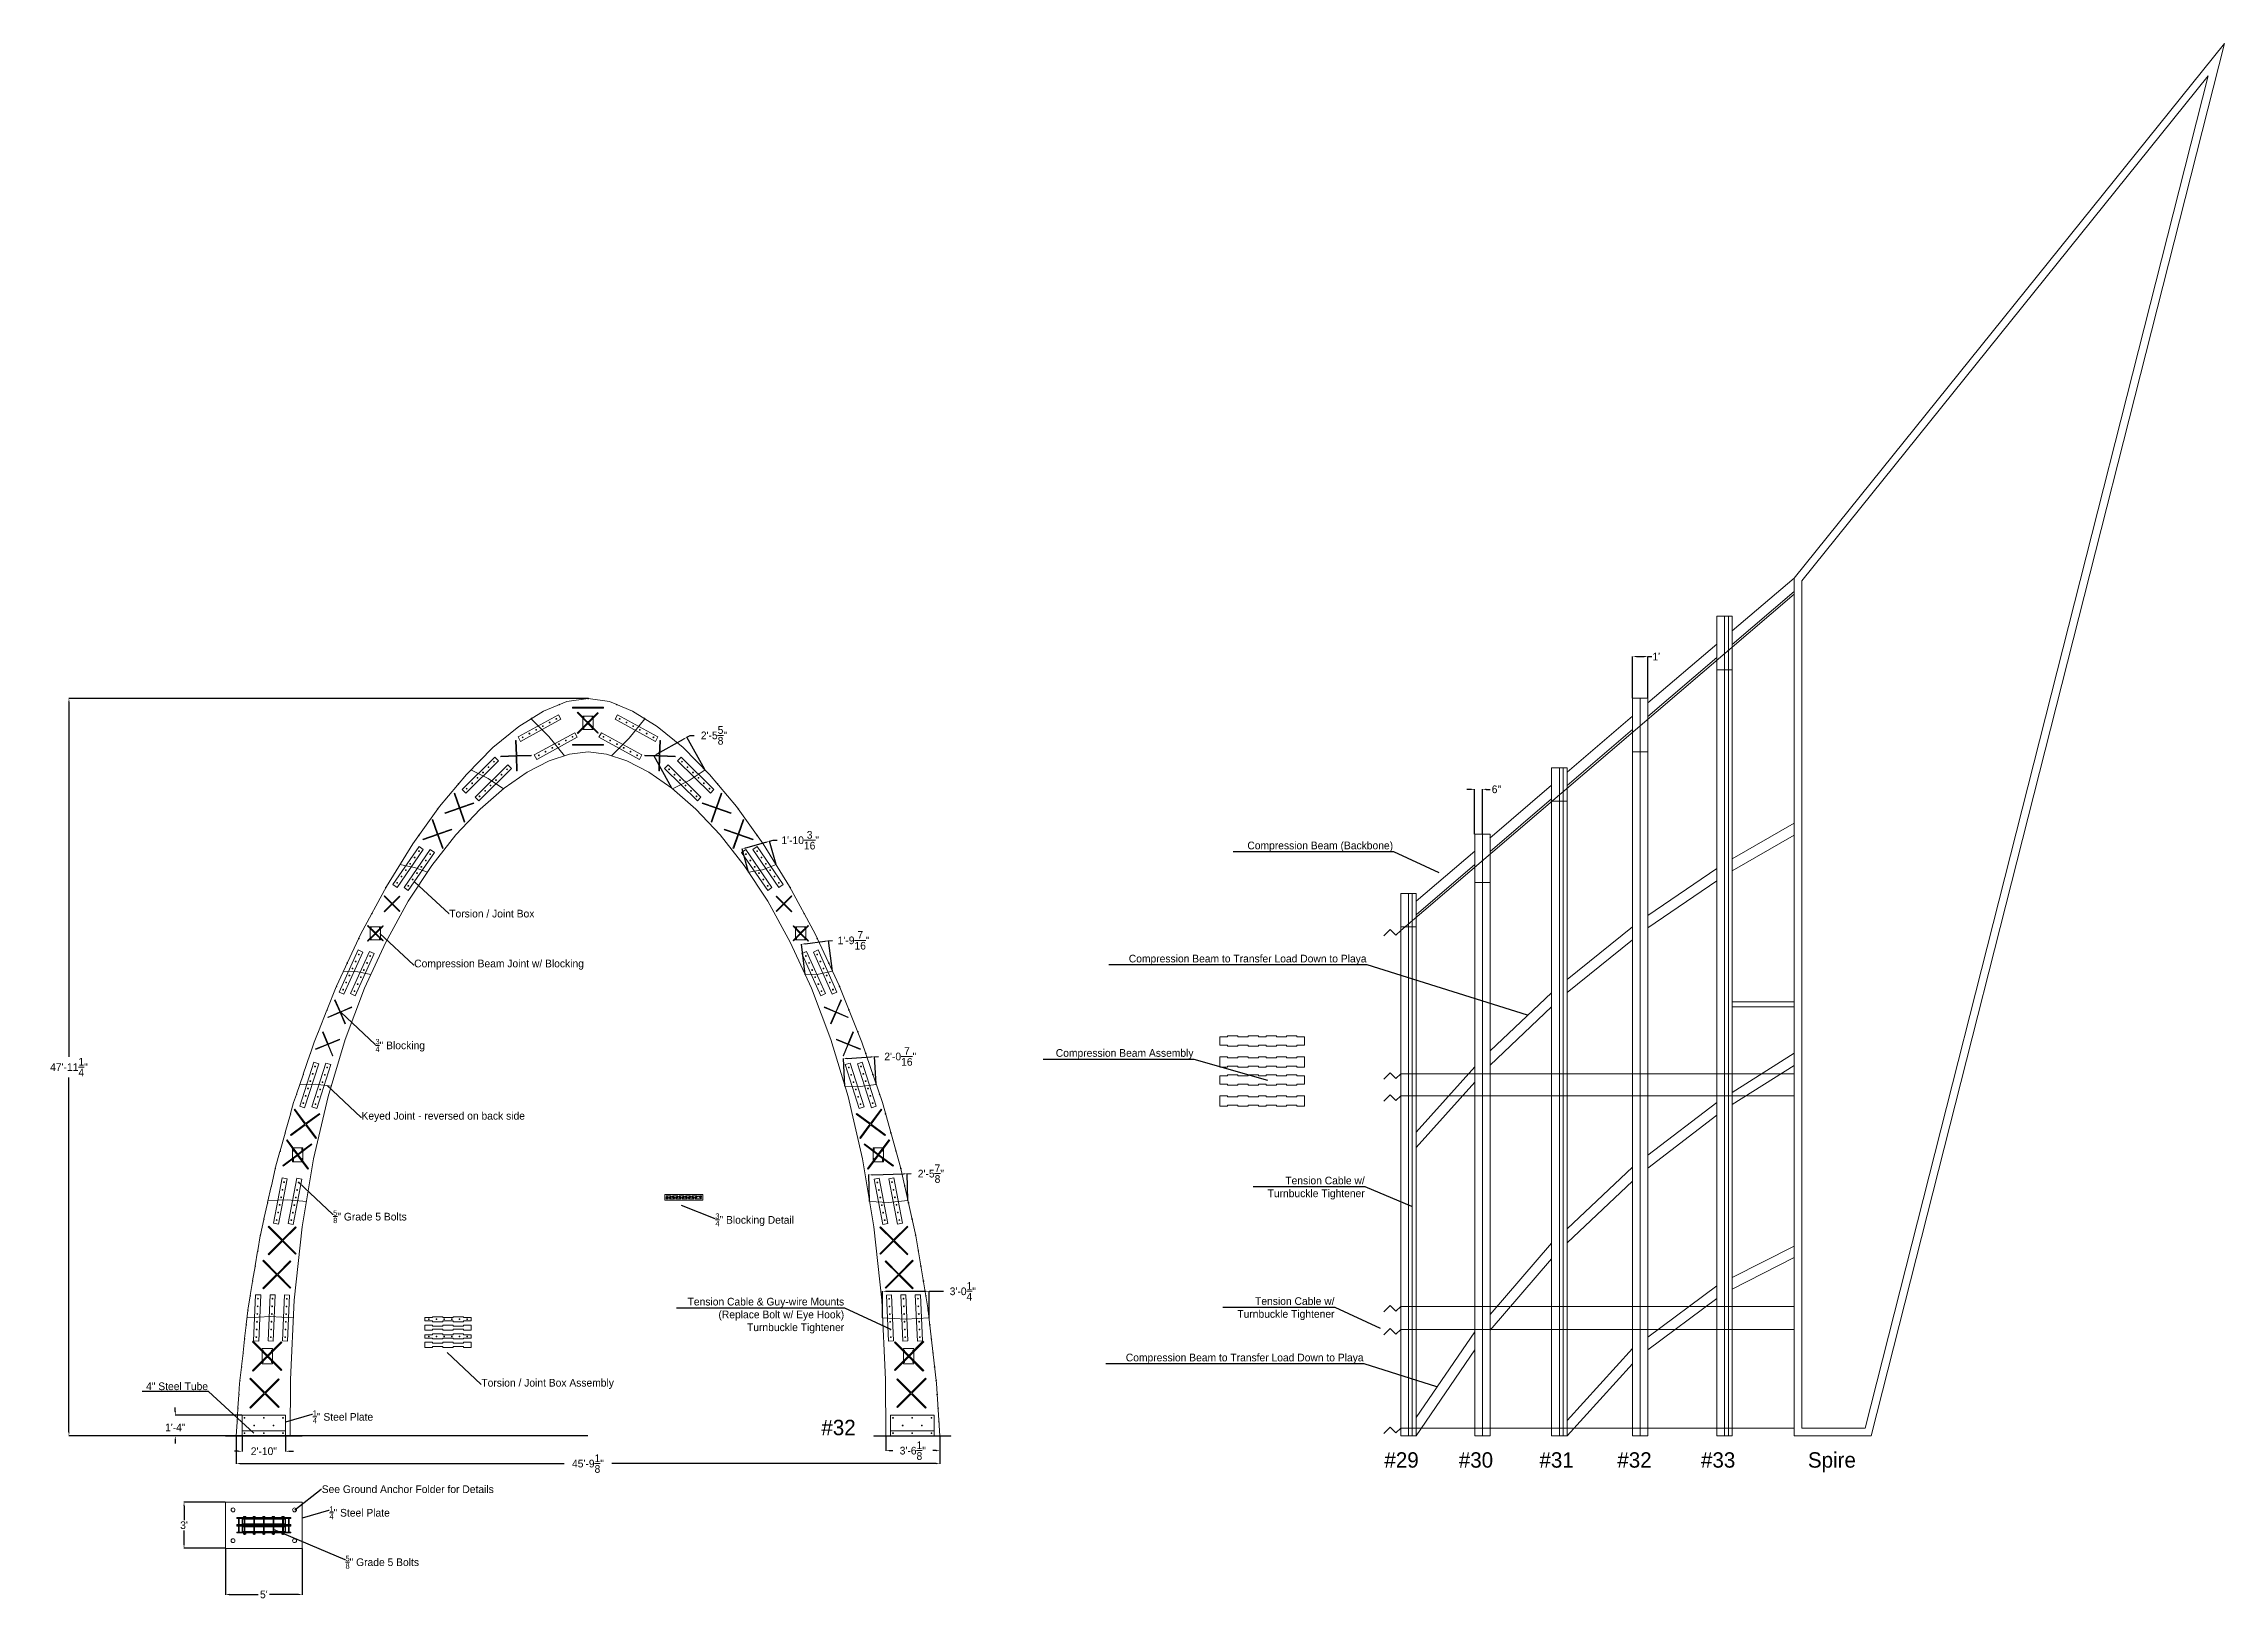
# Model space of a CAD drawing. Extents: x -465 to 2240, y 244 to 1462.
# Drawn here: x 538 to 2240, y 244 to 1462 of the extents above; entities that cross this region are included whole.
import ezdxf
from ezdxf import colors
from ezdxf.entities.mleader import LeaderData, LeaderLine
from ezdxf.math import Vec2, Vec3

# ---------------------------------------------------------------- set-up
doc = ezdxf.new("R2010")
doc.units = 0
doc.header["$MEASUREMENT"] = 0
doc.layers.get('0').update_dxf_attribs({"linetype": 'CONTINUOUS', "lineweight": 9})
doc.layers.get('Defpoints').update_dxf_attribs({"linetype": 'CONTINUOUS', "lineweight": 9})
for name, color, linetype, lineweight in [('Annotation', 7, 'CONTINUOUS', 9), ('Base Plates', 6, 'CONTINUOUS', 9), ('Compression Box', 1, 'CONTINUOUS', 9), ('Interior Blocking', 252, 'CONTINUOUS', 9), ('Joints', 3, 'CONTINUOUS', 9), ('Tension', 4, 'CONTINUOUS', 9)]:
    doc.layers.add(name, color=color, linetype=linetype, lineweight=lineweight)
doc.dimstyles.get("Standard").update_dxf_attribs({"dimtxt": 0.18, "dimasz": 0.18, "dimexe": 0.18, "dimexo": 0.0625, "dimgap": 0.09, "dimtad": 0, "dimtih": 1, "dimtoh": 1, "dimdec": 4, "dimzin": 0, "dimdsep": 46, "dimtxsty": 'Standard', "dimcen": 0.09, "dimadec": 0, "dimazin": 0, "dimtfac": 1, "dimtdec": 4, "dimtofl": 0, "dimtmove": 2, "dimatfit": 3, "dimfxl": 1, "dimtolj": 1, "dimtzin": 0, "dimarcsym": 0})

msp = doc.modelspace()

# ---------------------------------------------------------------- texts
at = {"layer": 'Annotation', "char_height": 12, "attachment_point": 1}
for s, insert in [('#32', (1145.23045, 388.36045)), ('#29', (1584.58096, 363.01806)), ('#30', (1642.63684, 363.01806)), ('#31', (1705.56713, 363.01806)), ('#32', (1766.3405, 363.01806)), ('#33', (1831.60835, 363.01806)), ('Spire', (1915.0524, 363.01806))]:
    msp.add_mtext_dynamic_manual_height_columns(s, width=40.8260776, gutter_width=1, heights=[0], dxfattribs=dict(at, insert=insert))

# ---------------------------------------------------------------- blocks, each defined once
blk = doc.blocks.new('*U6')
at = {"layer": 'Joints'}
blk.add_circle((0, 0), 0.312, dxfattribs=at)
blk = doc.blocks.new('*U7')
at = {"layer": 'Joints', "color": 0, "linetype": 'ByBlock', "lineweight": -2, "transparency": 16777216}
for p in [(0, 0), (0, -6), (0, -12), (0, -18), (0, -24), (0, -30)]:
    blk.add_blockref('*U6', p, dxfattribs=at)
blk = doc.blocks.new('*U22')
at = {"layer": 'Joints'}
blk.add_circle((0, 0), 0.312, dxfattribs=at)
blk = doc.blocks.new('*U23')
at = {"layer": 'Joints', "color": 0, "linetype": 'ByBlock', "lineweight": -2, "transparency": 16777216}
for p in [(0, 0), (0, -6), (0, -12), (0, -18), (0, -24), (0, -30)]:
    blk.add_blockref('*U22', p, dxfattribs=at)
blk = doc.blocks.new('*U34')
at = {"layer": 'Joints'}
blk.add_circle((0, 0), 0.312, dxfattribs=at)
blk = doc.blocks.new('*U35')
at = {"layer": 'Joints', "color": 0, "linetype": 'ByBlock', "lineweight": -2, "transparency": 16777216}
for p in [(0, 0), (0, -6), (0, -12), (0, -18), (0, -24), (0, -30)]:
    blk.add_blockref('*U34', p, dxfattribs=at)
blk = doc.blocks.new('*U42')
at = {"layer": 'Joints'}
blk.add_circle((0, 0), 0.313, dxfattribs=at)
blk = doc.blocks.new('*U43')
at = {"layer": 'Joints', "color": 0, "linetype": 'ByBlock', "lineweight": -2, "transparency": 16777216}
for p in [(0, 0), (0, -6), (0, -12), (0, -18), (0, -24), (0, -30)]:
    blk.add_blockref('*U42', p, dxfattribs=at)
blk = doc.blocks.new('*U50')
at = {"layer": 'Joints'}
blk.add_circle((0, 0), 0.312, dxfattribs=at)
blk = doc.blocks.new('*U51')
at = {"layer": 'Joints', "color": 0, "linetype": 'ByBlock', "lineweight": -2, "transparency": 16777216}
for p in [(0, 0), (0, -6), (0, -12), (0, -18), (0, -24), (0, -30)]:
    blk.add_blockref('*U50', p, dxfattribs=at)
blk = doc.blocks.new('*U58')
at = {"layer": 'Joints'}
blk.add_circle((0, 0), 0.312, dxfattribs=at)
blk = doc.blocks.new('*U59')
at = {"layer": 'Joints', "color": 0, "linetype": 'ByBlock', "lineweight": -2, "transparency": 16777216}
for p in [(0, 0), (0, -6), (0, -12), (0, -18), (0, -24), (0, -30)]:
    blk.add_blockref('*U58', p, dxfattribs=at)
blk = doc.blocks.new('*U66')
at = {"layer": 'Joints'}
blk.add_circle((0, 0), 0.312, dxfattribs=at)
blk = doc.blocks.new('*U67')
at = {"layer": 'Joints', "color": 0, "linetype": 'ByBlock', "lineweight": -2, "transparency": 16777216}
for p in [(0, 0), (0, -6), (0, -12), (0, -18), (0, -24), (0, -30)]:
    blk.add_blockref('*U66', p, dxfattribs=at)
blk = doc.blocks.new('*U112')
at = {"layer": 'Joints'}
blk.add_circle((0, 0), 0.312, dxfattribs=at)
blk = doc.blocks.new('*U113')
at = {"layer": 'Joints', "color": 0, "linetype": 'ByBlock', "lineweight": -2, "transparency": 16777216}
for p in [(0, 0), (0, -6), (0, -12), (0, -18), (0, -24), (0, -30)]:
    blk.add_blockref('*U112', p, dxfattribs=at)
blk = doc.blocks.new('*U117')
at = {"layer": 'Joints'}
blk.add_circle((0, 0), 0.312, dxfattribs=at)
blk = doc.blocks.new('*U118')
at = {"layer": 'Joints', "color": 0, "linetype": 'ByBlock', "lineweight": -2, "transparency": 16777216}
for p in [(0, 0), (0, -6), (0, -12), (0, -18), (0, -24), (0, -30)]:
    blk.add_blockref('*U117', p, dxfattribs=at)
blk = doc.blocks.new('*U119')
at = {"layer": 'Joints'}
blk.add_circle((0, 0), 0.312, dxfattribs=at)
blk = doc.blocks.new('*U120')
at = {"layer": 'Joints', "color": 0, "linetype": 'ByBlock', "lineweight": -2, "transparency": 16777216}
for p in [(0, 0), (0, -6), (0, -12), (0, -18), (0, -24), (0, -30)]:
    blk.add_blockref('*U119', p, dxfattribs=at)
blk = doc.blocks.new('*U121')
at = {"layer": 'Joints'}
blk.add_circle((0, 0), 0.312, dxfattribs=at)
blk = doc.blocks.new('*U122')
at = {"layer": 'Joints', "color": 0, "linetype": 'ByBlock', "lineweight": -2, "transparency": 16777216}
for p in [(0, 0), (0, -6), (0, -12), (0, -18), (0, -24), (0, -30)]:
    blk.add_blockref('*U121', p, dxfattribs=at)
blk = doc.blocks.new('*U123')
at = {"layer": 'Joints'}
blk.add_circle((0, 0), 0.312, dxfattribs=at)
blk = doc.blocks.new('*U124')
at = {"layer": 'Joints', "color": 0, "linetype": 'ByBlock', "lineweight": -2, "transparency": 16777216}
for p in [(0, 0), (0, -6), (0, -12), (0, -18), (0, -24), (0, -30)]:
    blk.add_blockref('*U123', p, dxfattribs=at)
blk = doc.blocks.new('*U127')
at = {"layer": 'Joints'}
blk.add_circle((0, 0), 0.313, dxfattribs=at)
blk = doc.blocks.new('*U128')
at = {"layer": 'Joints', "color": 0, "linetype": 'ByBlock', "lineweight": -2, "transparency": 16777216}
for p in [(0, 0), (0, -6), (0, -12), (0, -18), (0, -24), (0, -30)]:
    blk.add_blockref('*U127', p, dxfattribs=at)
blk = doc.blocks.new('*U129')
at = {"layer": 'Joints'}
blk.add_circle((0, 0), 0.312, dxfattribs=at)
blk = doc.blocks.new('*U130')
at = {"layer": 'Joints', "color": 0, "linetype": 'ByBlock', "lineweight": -2, "transparency": 16777216}
for p in [(0, 0), (0, -6), (0, -12), (0, -18), (0, -24), (0, -30)]:
    blk.add_blockref('*U129', p, dxfattribs=at)
blk = doc.blocks.new('*U131')
at = {"layer": 'Joints'}
blk.add_circle((0, 0), 0.312, dxfattribs=at)
blk = doc.blocks.new('*U132')
at = {"layer": 'Joints', "color": 0, "linetype": 'ByBlock', "lineweight": -2, "transparency": 16777216}
for p in [(0, 0), (0, -6), (0, -12), (0, -18), (0, -24), (0, -30)]:
    blk.add_blockref('*U131', p, dxfattribs=at)
blk = doc.blocks.new('*U133')
at = {"layer": 'Joints'}
blk.add_circle((0, 0), 0.312, dxfattribs=at)
blk = doc.blocks.new('*U134')
at = {"layer": 'Joints', "color": 0, "linetype": 'ByBlock', "lineweight": -2, "transparency": 16777216}
for p in [(0, 0), (0, -6), (0, -12), (0, -18), (0, -24), (0, -30)]:
    blk.add_blockref('*U133', p, dxfattribs=at)
blk = doc.blocks.new('*U135')
at = {"layer": 'Joints'}
blk.add_circle((0, 0), 0.312, dxfattribs=at)
blk = doc.blocks.new('*U136')
at = {"layer": 'Joints', "color": 0, "linetype": 'ByBlock', "lineweight": -2, "transparency": 16777216}
for p in [(0, 0), (0, -6), (0, -12), (0, -18), (0, -24), (0, -30)]:
    blk.add_blockref('*U135', p, dxfattribs=at)
blk = doc.blocks.new('*U138')
at = {"layer": 'Joints'}
blk.add_circle((0, 0), 0.312, dxfattribs=at)
blk = doc.blocks.new('*U139')
at = {"layer": 'Joints', "color": 0, "linetype": 'ByBlock', "lineweight": -2, "transparency": 16777216}
for p in [(0, 0), (0, -6), (0, -12), (0, -18), (0, -24), (0, -30)]:
    blk.add_blockref('*U138', p, dxfattribs=at)
blk = doc.blocks.new('*U156')
at = {"layer": 'Joints'}
blk.add_circle((0, 0), 0.312, dxfattribs=at)
blk = doc.blocks.new('*U157')
at = {"layer": 'Joints', "color": 0, "linetype": 'ByBlock', "lineweight": -2, "transparency": 16777216}
for p in [(0, 0), (0, -6), (0, -12), (0, -18), (0, -24), (0, -30)]:
    blk.add_blockref('*U156', p, dxfattribs=at)
blk = doc.blocks.new('*U158')
at = {"layer": 'Joints'}
blk.add_circle((0, 0), 0.312, dxfattribs=at)
blk = doc.blocks.new('*U159')
at = {"layer": 'Joints', "color": 0, "linetype": 'ByBlock', "lineweight": -2, "transparency": 16777216}
for p in [(0, 0), (0, -6), (0, -12), (0, -18), (0, -24), (0, -30)]:
    blk.add_blockref('*U158', p, dxfattribs=at)
blk = doc.blocks.new('*U148')
at = {"layer": 'Joints'}
blk.add_circle((0, 0), 0.313, dxfattribs=at)
blk = doc.blocks.new('*U149')
at = {"layer": 'Joints', "color": 0, "linetype": 'ByBlock', "lineweight": -2, "transparency": 16777216}
for p in [(0, 0), (0, -6), (0, -12), (0, -18), (0, -24), (0, -30)]:
    blk.add_blockref('*U148', p, dxfattribs=at)
blk = doc.blocks.new('*U150')
at = {"layer": 'Joints'}
blk.add_circle((0, 0), 0.312, dxfattribs=at)
blk = doc.blocks.new('*U151')
at = {"layer": 'Joints', "color": 0, "linetype": 'ByBlock', "lineweight": -2, "transparency": 16777216}
for p in [(0, 0), (0, -6), (0, -12), (0, -18), (0, -24), (0, -30)]:
    blk.add_blockref('*U150', p, dxfattribs=at)
blk = doc.blocks.new('*U160')
at = {"layer": 'Joints'}
blk.add_circle((0, 0), 0.312, dxfattribs=at)
blk = doc.blocks.new('*U161')
at = {"layer": 'Joints', "color": 0, "linetype": 'ByBlock', "lineweight": -2, "transparency": 16777216}
for p in [(0, 0), (0, -6), (0, -12), (0, -18), (0, -24), (0, -30)]:
    blk.add_blockref('*U160', p, dxfattribs=at)
blk = doc.blocks.new('*U162')
at = {"layer": 'Joints'}
blk.add_circle((0, 0), 0.312, dxfattribs=at)
blk = doc.blocks.new('*U163')
at = {"layer": 'Joints', "color": 0, "linetype": 'ByBlock', "lineweight": -2, "transparency": 16777216}
for p in [(0, 0), (0, -6), (0, -12), (0, -18), (0, -24), (0, -30)]:
    blk.add_blockref('*U162', p, dxfattribs=at)
blk = doc.blocks.new('*U140')
at = {"layer": 'Joints'}
blk.add_circle((0, 0), 0.312, dxfattribs=at)
blk = doc.blocks.new('*U141')
at = {"layer": 'Joints', "color": 0, "linetype": 'ByBlock', "lineweight": -2, "transparency": 16777216}
for p in [(0, 0), (0, -6), (0, -12), (0, -18), (0, -24), (0, -30)]:
    blk.add_blockref('*U140', p, dxfattribs=at)
blk = doc.blocks.new('*U142')
at = {"layer": 'Joints'}
blk.add_circle((0, 0), 0.312, dxfattribs=at)
blk = doc.blocks.new('*U143')
at = {"layer": 'Joints', "color": 0, "linetype": 'ByBlock', "lineweight": -2, "transparency": 16777216}
for p in [(0, 0), (0, -6), (0, -12), (0, -18), (0, -24), (0, -30)]:
    blk.add_blockref('*U142', p, dxfattribs=at)
blk = doc.blocks.new('*U144')
at = {"layer": 'Joints'}
blk.add_circle((0, 0), 0.312, dxfattribs=at)
blk = doc.blocks.new('*U145')
at = {"layer": 'Joints', "color": 0, "linetype": 'ByBlock', "lineweight": -2, "transparency": 16777216}
for p in [(0, 0), (0, -6), (0, -12), (0, -18), (0, -24), (0, -30)]:
    blk.add_blockref('*U144', p, dxfattribs=at)
blk = doc.blocks.new('*U152')
at = {"layer": 'Joints'}
blk.add_circle((0, 0), 0.312, dxfattribs=at)
blk = doc.blocks.new('*U153')
at = {"layer": 'Joints', "color": 0, "linetype": 'ByBlock', "lineweight": -2, "transparency": 16777216}
for p in [(0, 0), (0, -6), (0, -12), (0, -18), (0, -24), (0, -30)]:
    blk.add_blockref('*U152', p, dxfattribs=at)
blk = doc.blocks.new('*U154')
at = {"layer": 'Joints'}
blk.add_circle((0, 0), 0.313, dxfattribs=at)
blk = doc.blocks.new('*U155')
at = {"layer": 'Joints', "color": 0, "linetype": 'ByBlock', "lineweight": -2, "transparency": 16777216}
for p in [(0, 0), (0, -6), (0, -12), (0, -18), (0, -24), (0, -30)]:
    blk.add_blockref('*U154', p, dxfattribs=at)
blk = doc.blocks.new('*U164')
at = {"layer": 'Joints'}
blk.add_circle((0, 0), 0.312, dxfattribs=at)
blk = doc.blocks.new('*U165')
at = {"layer": 'Joints', "color": 0, "linetype": 'ByBlock', "lineweight": -2, "transparency": 16777216}
for p in [(0, 0), (0, -6), (0, -12), (0, -18), (0, -24), (0, -30)]:
    blk.add_blockref('*U164', p, dxfattribs=at)
blk = doc.blocks.new('*U166')
at = {"layer": 'Joints'}
blk.add_circle((0, 0), 0.312, dxfattribs=at)
blk = doc.blocks.new('*U167')
at = {"layer": 'Joints', "color": 0, "linetype": 'ByBlock', "lineweight": -2, "transparency": 16777216}
for p in [(0, 0), (0, -6), (0, -12), (0, -18), (0, -24), (0, -30)]:
    blk.add_blockref('*U166', p, dxfattribs=at)
blk = doc.blocks.new('*U146')
at = {"layer": 'Joints'}
blk.add_circle((0, 0), 0.312, dxfattribs=at)
blk = doc.blocks.new('*U147')
at = {"layer": 'Joints', "color": 0, "linetype": 'ByBlock', "lineweight": -2, "transparency": 16777216}
for p in [(0, 0), (0, -6), (0, -12), (0, -18), (0, -24), (0, -30)]:
    blk.add_blockref('*U146', p, dxfattribs=at)
blk = doc.blocks.new('*U168')
at = {"layer": 'Joints'}
blk.add_circle((0, 0), 0.312, dxfattribs=at)
blk = doc.blocks.new('*U169')
at = {"layer": 'Joints', "color": 0, "linetype": 'ByBlock', "lineweight": -2, "transparency": 16777216}
for p in [(0, 0), (0, -6), (0, -12), (0, -18), (0, -24), (0, -30)]:
    blk.add_blockref('*U168', p, dxfattribs=at)
blk = doc.blocks.new('*D175')
at = {"layer": 'Annotation', "color": 0, "lineweight": -2, "transparency": 16777216}
for p, q in [((680.2, 288), (680.2, 251.9)), ((740.2, 288), (740.2, 251.9)), ((683.2, 252.1), (705.7, 252.1)), ((737.2, 252.1), (714.7, 252.1))]:
    blk.add_line(p, q, dxfattribs=at)
at = {"layer": 'Annotation', "color": 0, "lineweight": 15, "transparency": 16777216}
for points in [[(683.2, 252.6), (683.2, 251.6), (680.2, 252.1)], [(737.2, 252.6), (737.2, 251.6), (740.2, 252.1)]]:
    blk.add_solid(points, dxfattribs=at)
at = {"layer": 'Defpoints', "color": 0, "lineweight": 15, "transparency": 16777216}
for p in [(680.2, 288.1), (740.2, 288.1), (740.2, 252.1)]:
    blk.add_point(p, dxfattribs=at)
at = {"layer": 'Annotation', "color": 0, "transparency": 16777216, "insert": (710.2, 252.1), "char_height": 6, "attachment_point": 5}
blk.add_mtext("\\A1;5'", dxfattribs=at)
blk = doc.blocks.new('*D176')
at = {"layer": 'Annotation', "color": 0, "lineweight": -2, "transparency": 16777216}
for p, q in [((680.1, 324.1), (647.8, 324.1)), ((647.9, 321.1), (647.9, 310.1)), ((647.9, 291.1), (647.9, 302.1)), ((680.1, 288.1), (647.8, 288.1))]:
    blk.add_line(p, q, dxfattribs=at)
at = {"layer": 'Annotation', "color": 0, "lineweight": 15, "transparency": 16777216}
for points in [[(647.4, 321.1), (648.4, 321.1), (647.9, 324.1)], [(647.4, 291.1), (648.4, 291.1), (647.9, 288.1)]]:
    blk.add_solid(points, dxfattribs=at)
at = {"layer": 'Defpoints', "color": 0, "lineweight": 15, "transparency": 16777216}
for p in [(680.2, 324.1), (647.9, 288.1), (680.2, 288.1)]:
    blk.add_point(p, dxfattribs=at)
at = {"layer": 'Annotation', "color": 0, "transparency": 16777216, "insert": (647.9, 306.1), "char_height": 6, "attachment_point": 5}
blk.add_mtext("\\A1;3'", dxfattribs=at)
blk = doc.blocks.new('*D177')
at = {"layer": 'Annotation', "color": 0, "lineweight": -2, "transparency": 16777216}
for p, q in [((693.1, 391.9), (640.9, 391.9)), ((641.1, 394.9), (641.1, 397.9)), ((693.1, 375.9), (640.9, 375.9)), ((641.1, 372.9), (641.1, 369.9))]:
    blk.add_line(p, q, dxfattribs=at)
at = {"layer": 'Annotation', "color": 0, "lineweight": 15, "transparency": 16777216}
for points in [[(640.6, 394.9), (641.6, 394.9), (641.1, 391.9)], [(640.6, 372.9), (641.6, 372.9), (641.1, 375.9)]]:
    blk.add_solid(points, dxfattribs=at)
at = {"layer": 'Defpoints', "color": 0, "lineweight": 15, "transparency": 16777216}
for p in [(693.2, 391.9), (641.1, 375.9), (693.2, 375.9)]:
    blk.add_point(p, dxfattribs=at)
at = {"layer": 'Annotation', "color": 0, "transparency": 16777216, "insert": (641.1, 382.4), "char_height": 6, "attachment_point": 5}
blk.add_mtext('\\A1;1\'-4"', dxfattribs=at)
blk = doc.blocks.new('*D178')
at = {"layer": 'Annotation', "color": 0, "lineweight": -2, "transparency": 16777216}
for p, q in [((693.2, 375.8), (693.2, 363.6)), ((727.2, 375.8), (727.2, 363.6)), ((690.2, 363.8), (687.2, 363.8)), ((730.2, 363.8), (733.2, 363.8))]:
    blk.add_line(p, q, dxfattribs=at)
at = {"layer": 'Annotation', "color": 0, "lineweight": 15, "transparency": 16777216}
for points in [[(690.2, 364.3), (690.2, 363.3), (693.2, 363.8)], [(730.2, 364.3), (730.2, 363.3), (727.2, 363.8)]]:
    blk.add_solid(points, dxfattribs=at)
at = {"layer": 'Defpoints', "color": 0, "lineweight": 15, "transparency": 16777216}
for p in [(693.2, 375.9), (727.2, 375.9), (727.2, 363.8)]:
    blk.add_point(p, dxfattribs=at)
at = {"layer": 'Annotation', "color": 0, "transparency": 16777216, "insert": (710.2, 363.8), "char_height": 6, "attachment_point": 5}
blk.add_mtext('\\A1;2\'-10"', dxfattribs=at)
blk = doc.blocks.new('*U181')
at = {"layer": 'Joints'}
blk.add_circle((0, 0), 0.312, dxfattribs=at)
blk = doc.blocks.new('*U182')
at = {"layer": 'Joints', "color": 0, "linetype": 'ByBlock', "lineweight": -2, "transparency": 16777216}
for p in [(0, 0), (0, -6), (0, -12), (0, -18), (0, -24), (0, -30)]:
    blk.add_blockref('*U181', p, dxfattribs=at)
blk = doc.blocks.new('*D187')
at = {"layer": 'Annotation', "color": 0, "lineweight": -2, "transparency": 16777216}
for p, q in [((688.6, 375.8), (688.6, 354)), ((1237.7, 375.8), (1237.7, 354)), ((691.6, 354.2), (944.6, 354.2)), ((1234.7, 354.2), (981.6, 354.2))]:
    blk.add_line(p, q, dxfattribs=at)
at = {"layer": 'Annotation', "color": 0, "lineweight": 15, "transparency": 16777216}
for points in [[(691.6, 354.7), (691.6, 353.7), (688.6, 354.2)], [(1234.7, 354.7), (1234.7, 353.7), (1237.7, 354.2)]]:
    blk.add_solid(points, dxfattribs=at)
at = {"layer": 'Defpoints', "color": 0, "lineweight": 15, "transparency": 16777216}
for p in [(688.6, 375.9), (1237.7, 375.9), (1237.7, 354.2)]:
    blk.add_point(p, dxfattribs=at)
at = {"layer": 'Annotation', "color": 0, "transparency": 16777216, "insert": (963.1, 354.2), "char_height": 6, "attachment_point": 5}
blk.add_mtext('\\A1;45\'-9{\\H1.000000x;\\S1/8;}"', dxfattribs=at)
blk = doc.blocks.new('*D188')
at = {"layer": 'Annotation', "color": 0, "lineweight": -2, "transparency": 16777216}
for p, q in [((963.1, 951.1), (557.9, 951.1)), ((558.1, 948.1), (558.1, 671.5)), ((558.1, 378.9), (558.1, 655.5)), ((963.1, 375.9), (557.9, 375.9))]:
    blk.add_line(p, q, dxfattribs=at)
at = {"layer": 'Annotation', "color": 0, "lineweight": 15, "transparency": 16777216}
for points in [[(557.6, 948.1), (558.6, 948.1), (558.1, 951.1)], [(557.6, 378.9), (558.6, 378.9), (558.1, 375.9)]]:
    blk.add_solid(points, dxfattribs=at)
at = {"layer": 'Defpoints', "color": 0, "lineweight": 15, "transparency": 16777216}
for p in [(963.1, 951.1), (558.1, 375.9), (963.1, 375.9)]:
    blk.add_point(p, dxfattribs=at)
at = {"layer": 'Annotation', "color": 0, "transparency": 16777216, "insert": (558.1, 663.5), "char_height": 6, "attachment_point": 5}
blk.add_mtext('\\A1;47\'-11{\\H1.000000x;\\S1/4;}"', dxfattribs=at)
blk = doc.blocks.new('*D189')
at = {"layer": 'Annotation', "color": 0, "lineweight": -2, "transparency": 16777216}
for p, q in [((1195.6, 375.8), (1195.6, 364.1)), ((1237.7, 375.8), (1237.7, 364.1)), ((1198.6, 364.3), (1201.1, 364.3)), ((1234.7, 364.3), (1232.1, 364.3))]:
    blk.add_line(p, q, dxfattribs=at)
at = {"layer": 'Annotation', "color": 0, "lineweight": 15, "transparency": 16777216}
for points in [[(1198.6, 364.8), (1198.6, 363.8), (1195.6, 364.3)], [(1234.7, 364.8), (1234.7, 363.8), (1237.7, 364.3)]]:
    blk.add_solid(points, dxfattribs=at)
at = {"layer": 'Defpoints', "color": 0, "lineweight": 15, "transparency": 16777216}
for p in [(1195.6, 375.9), (1237.7, 375.9), (1237.7, 364.3)]:
    blk.add_point(p, dxfattribs=at)
at = {"layer": 'Annotation', "color": 0, "transparency": 16777216, "insert": (1216.6, 364.3), "char_height": 6, "attachment_point": 5}
blk.add_mtext('\\A1;3\'-6{\\H1.000000x;\\S1/8;}"', dxfattribs=at)
blk = doc.blocks.new('*D190')
at = {"layer": 'Annotation', "color": 0, "lineweight": -2, "transparency": 16777216}
for p, q in [((1193, 467.9), (1193, 488.8)), ((1196, 488.6), (1226.3, 488.6)), ((1229.3, 467.9), (1229.3, 488.8)), ((1229.3, 488.6), (1240.6, 488.6))]:
    blk.add_line(p, q, dxfattribs=at)
at = {"layer": 'Annotation', "color": 0, "lineweight": 15, "transparency": 16777216}
for points in [[(1196, 489.1), (1196, 488.1), (1193, 488.6)], [(1226.3, 489.1), (1226.3, 488.1), (1229.3, 488.6)]]:
    blk.add_solid(points, dxfattribs=at)
at = {"layer": 'Defpoints', "color": 0, "lineweight": 15, "transparency": 16777216}
for p in [(1229.3, 488.6), (1193, 467.9), (1229.3, 467.9)]:
    blk.add_point(p, dxfattribs=at)
at = {"layer": 'Annotation', "color": 0, "transparency": 16777216, "insert": (1255.6, 488.6), "char_height": 6, "attachment_point": 5}
blk.add_mtext('\\A1;3\'-0{\\H1.000000x;\\S1/4;}"', dxfattribs=at)
blk = doc.blocks.new('*D191')
at = {"layer": 'Annotation', "color": 0, "lineweight": -2, "transparency": 16777216}
for p, q in [((1182.9, 558.6), (1182.3, 579.6)), ((1185.3, 579.5), (1209.2, 580.2)), ((1212.8, 559.5), (1212.2, 580.5)), ((1212.2, 580.3), (1215.2, 580.4))]:
    blk.add_line(p, q, dxfattribs=at)
at = {"layer": 'Annotation', "color": 0, "lineweight": 15, "transparency": 16777216}
for points in [[(1185.3, 580), (1185.3, 579), (1182.3, 579.4)], [(1209.2, 580.7), (1209.2, 579.7), (1212.2, 580.3)]]:
    blk.add_solid(points, dxfattribs=at)
at = {"layer": 'Defpoints', "color": 0, "lineweight": 15, "transparency": 16777216}
for p in [(1212.2, 580.3), (1182.9, 558.6), (1212.8, 559.4)]:
    blk.add_point(p, dxfattribs=at)
at = {"layer": 'Annotation', "color": 0, "transparency": 16777216, "insert": (1230.7, 580.4), "char_height": 6, "attachment_point": 5}
blk.add_mtext('\\A1;2\'-5{\\H1.000000x;\\S7/8;}"', dxfattribs=at)
blk = doc.blocks.new('*D192')
at = {"layer": 'Annotation', "color": 0, "lineweight": -2, "transparency": 16777216}
for p, q in [((1163.6, 648.7), (1162.4, 670.3)), ((1165.4, 670.3), (1183.8, 671.4)), ((1188, 650.1), (1186.7, 671.8)), ((1186.8, 671.6), (1189.8, 671.8))]:
    blk.add_line(p, q, dxfattribs=at)
at = {"layer": 'Annotation', "color": 0, "lineweight": 15, "transparency": 16777216}
for points in [[(1165.3, 670.8), (1165.4, 669.8), (1162.4, 670.1)], [(1183.7, 671.9), (1183.8, 670.9), (1186.8, 671.6)]]:
    blk.add_solid(points, dxfattribs=at)
at = {"layer": 'Defpoints', "color": 0, "lineweight": 15, "transparency": 16777216}
for p in [(1186.8, 671.6), (1163.6, 648.6), (1188, 650)]:
    blk.add_point(p, dxfattribs=at)
at = {"layer": 'Annotation', "color": 0, "transparency": 16777216, "insert": (1206.8, 671.8), "char_height": 6, "attachment_point": 5}
blk.add_mtext('\\A1;2\'-0{\\H1.000000x;\\S7/16;}"', dxfattribs=at)
blk = doc.blocks.new('*D193')
at = {"layer": 'Annotation', "color": 0, "lineweight": -2, "transparency": 16777216}
for p, q in [((1132.7, 735.7), (1129.6, 759.5)), ((1132.6, 759.7), (1148, 761.7)), ((1150.9, 762), (1153.9, 762.4)), ((1153.9, 738.4), (1150.9, 762.2))]:
    blk.add_line(p, q, dxfattribs=at)
at = {"layer": 'Annotation', "color": 0, "lineweight": 15, "transparency": 16777216}
for points in [[(1132.6, 760.2), (1132.7, 759.2), (1129.7, 759.4)], [(1147.9, 762.2), (1148, 761.2), (1150.9, 762)]]:
    blk.add_solid(points, dxfattribs=at)
at = {"layer": 'Defpoints', "color": 0, "lineweight": 15, "transparency": 16777216}
for p in [(1150.9, 762), (1132.7, 735.6), (1153.9, 738.3)]:
    blk.add_point(p, dxfattribs=at)
at = {"layer": 'Annotation', "color": 0, "transparency": 16777216, "insert": (1170.4, 762.4), "char_height": 6, "attachment_point": 5}
blk.add_mtext('\\A1;1\'-9{\\H1.000000x;\\S7/16;}"', dxfattribs=at)
blk = doc.blocks.new('*D194')
at = {"layer": 'Annotation', "color": 0, "lineweight": -2, "transparency": 16777216}
for p, q in [((1088.5, 815.5), (1083.3, 833.9)), ((1086.3, 834.6), (1101.9, 838.9)), ((1109.9, 821.5), (1104.7, 839.9)), ((1104.8, 839.7), (1107.7, 840.5)), ((1107.7, 840.5), (1110.7, 840.5))]:
    blk.add_line(p, q, dxfattribs=at)
at = {"layer": 'Annotation', "color": 0, "lineweight": 15, "transparency": 16777216}
for points in [[(1086.1, 835), (1086.4, 834.1), (1083.4, 833.7)], [(1101.8, 839.4), (1102, 838.4), (1104.8, 839.7)]]:
    blk.add_solid(points, dxfattribs=at)
at = {"layer": 'Defpoints', "color": 0, "lineweight": 15, "transparency": 16777216}
for p in [(1104.8, 839.7), (1109.9, 821.5), (1088.5, 815.5)]:
    blk.add_point(p, dxfattribs=at)
at = {"layer": 'Annotation', "color": 0, "transparency": 16777216, "insert": (1128.7, 840.5), "char_height": 6, "attachment_point": 5}
blk.add_mtext('\\A1;1\'-10{\\H1.000000x;\\S3/16;}"', dxfattribs=at)
blk = doc.blocks.new('*D195')
at = {"layer": 'Annotation', "color": 0, "lineweight": -2, "transparency": 16777216}
for p, q in [((1017.1, 907.8), (1037.7, 919.4)), ((1054.4, 895.6), (1040.2, 921)), ((1040.3, 920.8), (1042.9, 922.3)), ((1042.9, 922.3), (1045.9, 922.3)), ((1028.6, 881.1), (1014.4, 906.5))]:
    blk.add_line(p, q, dxfattribs=at)
at = {"layer": 'Annotation', "color": 0, "lineweight": 15, "transparency": 16777216}
for points in [[(1037.4, 919.8), (1037.9, 918.9), (1040.3, 920.8)], [(1016.8, 908.2), (1017.3, 907.4), (1014.5, 906.3)]]:
    blk.add_solid(points, dxfattribs=at)
at = {"layer": 'Defpoints', "color": 0, "lineweight": 15, "transparency": 16777216}
for p in [(1040.3, 920.8), (1054.5, 895.5), (1028.7, 881)]:
    blk.add_point(p, dxfattribs=at)
at = {"layer": 'Annotation', "color": 0, "transparency": 16777216, "insert": (1061.4, 922.3), "char_height": 6, "attachment_point": 5}
blk.add_mtext('\\A1;2\'-5{\\H1.000000x;\\S5/8;}"', dxfattribs=at)
blk = doc.blocks.new('*D196')
at = {"layer": 'Annotation', "color": 0, "lineweight": -2, "transparency": 16777216}
for p, q in [((1652, 880.2), (1649, 880.2)), ((1655, 845.2), (1655, 880.4)), ((1661, 845.2), (1661, 880.4)), ((1664, 880.2), (1667, 880.2))]:
    blk.add_line(p, q, dxfattribs=at)
at = {"layer": 'Annotation', "color": 0, "lineweight": 15, "transparency": 16777216}
for points in [[(1652, 880.7), (1652, 879.7), (1655, 880.2)], [(1664, 880.7), (1664, 879.7), (1661, 880.2)]]:
    blk.add_solid(points, dxfattribs=at)
at = {"layer": 'Defpoints', "color": 0, "lineweight": 15, "transparency": 16777216}
for p in [(1661, 880.2), (1655, 845.2), (1661, 845.2)]:
    blk.add_point(p, dxfattribs=at)
at = {"layer": 'Annotation', "color": 0, "transparency": 16777216, "insert": (1672, 880.2), "char_height": 6, "attachment_point": 5}
blk.add_mtext('\\A1;6"', dxfattribs=at)
blk = doc.blocks.new('*D197')
at = {"layer": 'Annotation', "color": 0, "lineweight": -2, "transparency": 16777216}
for p, q in [((1778.2, 951.3), (1778.2, 983.9)), ((1781.2, 983.8), (1787.2, 983.8)), ((1790.2, 951.3), (1790.2, 983.9)), ((1790.2, 983.8), (1793.2, 983.8))]:
    blk.add_line(p, q, dxfattribs=at)
at = {"layer": 'Annotation', "color": 0, "lineweight": 15, "transparency": 16777216}
for points in [[(1781.2, 984.3), (1781.2, 983.3), (1778.2, 983.8)], [(1787.2, 984.3), (1787.2, 983.3), (1790.2, 983.8)]]:
    blk.add_solid(points, dxfattribs=at)
at = {"layer": 'Defpoints', "color": 0, "lineweight": 15, "transparency": 16777216}
for p in [(1790.2, 983.8), (1778.2, 951.2), (1790.2, 951.2)]:
    blk.add_point(p, dxfattribs=at)
at = {"layer": 'Annotation', "color": 0, "transparency": 16777216, "insert": (1796.7, 983.8), "char_height": 6, "attachment_point": 5}
blk.add_mtext("\\A1;1'", dxfattribs=at)

# ---------------------------------------------------------------- dimensions: what is measured, and where the dimension line sits
at = {"layer": 'Annotation'}
for base, p1, p2, picture, middle in [((1790.20976, 983.76478), (1778.20976, 951.24136), (1790.20976, 951.24136), '*D197', (1796.70976, 983.76478)), ((1661.02226, 880.24205), (1655.02226, 845.15214), (1661.02226, 845.15214), '*D196', (1672.02226, 880.24205)), ((727.1578, 363.8058), (693.1578, 375.86935), (727.1578, 375.86935), '*D178', (710.1578, 363.8058)), ((1237.70393, 354.22006), (688.59077, 375.86935), (1237.70393, 375.86935), '*D187', (963.14735, 354.22006)), ((1237.70393, 364.25166), (1195.56649, 375.86935), (1237.70393, 375.86935), '*D189', (1216.63521, 364.25166)), ((740.1578, 252.0581), (680.1578, 288.05219), (740.1578, 288.05219), '*D175', (710.1578, 252.0581))]:
    dim = msp.add_linear_dim(base=base, p1=p1, p2=p2, dimstyle='Standard', override={"dimtxt": 6, "dimasz": 3, "dimgap": 1, "dimlunit": 4, "dimcen": 3, "dimtmove": 0}, dxfattribs=at)
    dim.commit()
    dim.dimension.update_dxf_attribs({"geometry": picture, "text_midpoint": middle})
for base, p1, p2, picture, middle in [((558.06624, 375.86935), (963.1473, 951.09241), (963.1473, 375.86935), '*D188', (558.06624, 663.48088)), ((647.9465, 288.05219), (680.1578, 324.05219), (680.1578, 288.05219), '*D176', (647.9465, 306.05219))]:
    dim = msp.add_linear_dim(base=base, p1=p1, p2=p2, angle=90, dimstyle='Standard', override={"dimtxt": 6, "dimasz": 3, "dimgap": 1, "dimlunit": 4, "dimcen": 3, "dimtmove": 0}, dxfattribs=at)
    dim.commit()
    dim.dimension.update_dxf_attribs({"geometry": picture, "text_midpoint": middle})
for p1, p2, distance, picture, middle in [((1028.65507, 881.04768), (1054.46664, 895.53698), 28.99273, '*D195', (1061.39076, 922.28725)), ((1088.51212, 815.46122), (1109.9044, 821.45348), 18.98659, '*D194', (1128.67193, 840.54554)), ((1132.67628, 735.64922), (1153.93981, 738.34423), 23.89534, '*D193', (1170.41147, 762.42714)), ((1163.62493, 648.61145), (1188.02148, 650.04354), 21.56887, '*D192', (1206.7524, 671.75115)), ((1182.92322, 558.56137), (1212.79737, 559.40718), 20.89036, '*D191', (1230.70495, 580.37408))]:
    dim = msp.add_aligned_dim(p1=p1, p2=p2, distance=distance, dimstyle='Standard', override={"dimtxt": 6, "dimasz": 3, "dimgap": 1, "dimlunit": 4, "dimcen": 3, "dimtmove": 0}, dxfattribs=at)
    dim.commit()
    dim.dimension.update_dxf_attribs({"geometry": picture, "text_midpoint": middle})
dim = msp.add_linear_dim(base=(1229.26451, 488.61456), p1=(1192.9975, 467.87206), p2=(1229.26451, 467.87206), dimstyle='Standard', override={"dimtxt": 6, "dimasz": 3, "dimgap": 1, "dimlunit": 4, "dimcen": 3, "dimtmove": 0}, dxfattribs=at)
dim.commit()
dim.dimension.update_dxf_attribs({"geometry": '*D190', "text_midpoint": (1255.57152, 488.61456), "dimtype": 160})
dim = msp.add_linear_dim(base=(641.10907, 375.86935), p1=(693.1578, 391.86935), p2=(693.1578, 375.86935), angle=90, dimstyle='Standard', override={"dimtxt": 6, "dimasz": 3, "dimgap": 1, "dimlunit": 4, "dimcen": 3, "dimtmove": 0}, dxfattribs=at)
dim.commit()
dim.dimension.update_dxf_attribs({"geometry": '*D177', "text_midpoint": (641.10907, 382.44333), "dimtype": 160})

# ---------------------------------------------------------------- linework, layer by layer
for p, q in [((1904.31878, 1045.07968), (2240.03249, 1461.97457)), ((1964.31878, 375.86935), (2240.03249, 1461.97457)), ((1910.31878, 1042.96418), (2227.44587, 1436.7779)), ((1959.6516, 381.86935), (2227.44587, 1436.7779)), ((1856.02226, 973.39177), (1844.02226, 973.39177)), ((918.72661, 935.32246), (932.56116, 921.41263)), ((932.56116, 921.41263), (944.74004, 906.35701)), ((995.21961, 920.078), (981.55465, 906.35701)), ((1007.56809, 935.32246), (995.21961, 920.078)), ((1790.20976, 909.43851), (1778.20976, 909.43851)), ((871.82805, 895.53698), (885.27253, 888.78299)), ((885.27253, 888.78299), (897.16657, 880.63569)), ((1042.02941, 887.07024), (1029.12812, 880.63569)), ((1054.46664, 895.53698), (1042.02941, 887.07024)), ((1715.08476, 870.86935), (1727.08476, 870.86935)), ((816.38827, 821.45424), (827.64528, 819.33405)), ((827.64528, 819.33405), (837.78257, 815.46122)), ((1099.18612, 817.41808), (1088.51212, 815.46122)), ((1109.90642, 821.45424), (1099.18612, 817.41808)), ((1667.02226, 807.48922), (1655.02226, 807.48922)), ((1609.27227, 772.86935), (1597.27227, 772.86935)), ((772.35488, 738.34423), (783.42606, 737.94523)), ((783.42606, 737.94523), (793.61841, 735.64922)), ((1143.11915, 735.96859), (1132.67628, 735.64922)), ((1153.93981, 738.34423), (1143.11915, 735.96859)), ((750.78582, 650.31061), (738.27122, 650.04382)), ((750.78582, 650.31061), (762.66976, 648.61145)), ((1175.62606, 648.31452), (1163.62493, 648.61145)), ((1175.62606, 648.31452), (1188.02348, 650.04382)), ((728.62953, 559.98052), (713.49732, 559.40698)), ((728.62953, 559.98052), (743.37148, 558.56137)), ((1197.72184, 557.97849), (1182.92322, 558.56137)), ((1197.72184, 557.97849), (1212.79737, 559.40718)), ((715.24485, 468.86935), (697.03018, 467.86309)), ((715.24485, 468.86935), (733.29719, 467.87206)), ((1211.04934, 466.86584), (1192.9975, 467.87206)), ((1211.04934, 466.86584), (1229.26451, 467.86309)), ((1904.31878, 375.86935), (1964.31878, 375.86935)), ((1910.31878, 381.86935), (1959.6516, 381.86935)), ((690.34077, 311.30219), (690.34077, 311.55219)), ((690.34077, 311.55219), (690.84077, 311.55219)), ((690.34077, 306.80219), (690.34077, 306.55219)), ((690.34077, 306.55219), (690.84077, 306.55219)), ((690.84077, 311.55219), (690.84077, 311.30219)), ((690.84077, 306.55219), (690.84077, 306.80219)), ((729.97484, 311.55219), (729.47484, 311.55219)), ((729.47484, 311.55219), (729.47484, 311.30219)), ((729.47484, 306.55219), (729.47484, 306.80219)), ((729.97484, 306.55219), (729.47484, 306.55219)), ((729.97484, 311.30219), (729.97484, 311.55219)), ((729.97484, 306.80219), (729.97484, 306.55219)), ((690.34077, 305.30219), (690.34077, 305.55219)), ((690.34077, 305.55219), (690.84077, 305.55219)), ((690.34077, 300.80219), (690.34077, 300.55219)), ((690.34077, 300.55219), (690.84077, 300.55219)), ((690.84077, 305.55219), (690.84077, 305.30219)), ((690.84077, 300.55219), (690.84077, 300.80219)), ((729.97484, 305.55219), (729.47484, 305.55219)), ((729.47484, 305.55219), (729.47484, 305.30219)), ((729.47484, 300.55219), (729.47484, 300.80219)), ((729.97484, 300.55219), (729.47484, 300.55219)), ((729.97484, 305.30219), (729.97484, 305.55219)), ((729.97484, 300.80219), (729.97484, 300.55219))]:
    msp.add_line(p, q)
for points in [[(1910.31878, 375.86935), (1904.31878, 375.86935), (1904.31878, 1045.07968)], [(1910.31878, 1042.96418), (1910.31878, 381.86935)], [(766.92581, 726.64619), (785.98494, 767.56644), (805.85098, 804.45683), (826.38431, 837.57856), (847.27951, 866.77907), (868.23118, 891.90577), (888.93391, 912.80611), (909.08229, 929.32751), (928.37092, 941.31741), (946.49439, 948.62323), (963.1473, 951.09241), (979.79965, 948.62323), (997.92264, 941.31741), (1017.21086, 929.32751), (1037.35891, 912.80611), (1058.06137, 891.90577), (1079.01284, 866.77907), (1099.90792, 837.57856), (1120.44119, 804.45683), (1140.30725, 767.56644), (1159.2007, 727.05996), (1176.81612, 683.08996), (1192.84811, 635.80901), (1206.99127, 585.36968), (1218.94018, 531.92454), (1228.38944, 475.62615), (1235.03365, 416.62709), (1237.70393, 375.86935), (1195.56649, 375.86935), (1195.36337, 419.67402), (1192.3203, 481.58236), (1186.19661, 538.99396), (1177.32472, 591.97817), (1166.03702, 640.60435), (1152.66592, 684.94186), (1137.54383, 725.06005), (1121.00315, 761.02829), (1103.37628, 792.91593), (1084.99563, 820.79234), (1066.19361, 844.72686), (1047.30262, 864.78885), (1028.65507, 881.04768), (1010.58335, 893.57271), (993.41988, 902.43328), (977.49706, 907.69876), (963.1473, 909.43851), (948.79751, 907.69876), (932.87461, 902.43328), (915.711, 893.57271), (897.6391, 881.04768), (878.99132, 864.78885), (860.10007, 844.72686), (841.29777, 820.79234), (822.91683, 792.91593), (805.28967, 761.02829), (788.74869, 725.06005), (773.62632, 684.94186), (760.25497, 640.60435), (748.96704, 591.97817), (740.09496, 538.99396), (733.97113, 481.58236), (730.92798, 419.67402), (730.72484, 375.86935), (688.59077, 375.86935), (689.27925, 386.37955)], [(759.61265, 708.39157), (766.73987, 726.18205)], [(752.71517, 691.17456), (759.42671, 707.92743)], [(746.52171, 674.37621), (749.47632, 683.08996), (752.52923, 690.71043)], [(740.97841, 658.02789), (746.36115, 673.90269)], [(735.71115, 642.49367), (740.81785, 657.55437)], [(731.04904, 627.26561), (733.44456, 635.80901), (735.5506, 642.02015)], [(726.89048, 612.43443), (730.91405, 626.78418)], [(719.12414, 584.57542), (719.30171, 585.36968), (722.77661, 597.76266)], [(722.9116, 598.24409), (726.75549, 611.95299)], [(716.07417, 570.93311), (719.01505, 584.08747)], [(713.13716, 557.79599), (715.96508, 570.44516)], [(707.5445, 532.78037), (710.18924, 544.61013)], [(710.29833, 545.09808), (713.02806, 557.30804)], [(705.43029, 520.46756), (707.35317, 531.92454), (707.43541, 532.29242)], [(703.41767, 508.47587), (705.34753, 519.97446)], [(699.53232, 485.32596), (701.37146, 496.28406)], [(701.45422, 496.77716), (703.33491, 507.98276)], [(697.72653, 474.04701), (697.90435, 475.62615), (699.44956, 484.83286)], [(695.20921, 451.69204), (696.40179, 462.28271)], [(696.45774, 462.77957), (697.67058, 473.55015)], [(693.97669, 440.74665), (695.15326, 451.19518)], [(691.54364, 419.14001), (692.70018, 429.41064)], [(692.75613, 429.9075), (693.92074, 440.24979)], [(690.71942, 408.36472), (691.26066, 416.62709), (691.48769, 418.64315)], [(689.31194, 386.87848), (689.98263, 397.11713)], [(690.01532, 397.61606), (690.68674, 407.86579)], [(689.09077, 311.30219), (689.09077, 312.05219), (731.22484, 312.05219), (731.22484, 311.30219)], [(689.09077, 311.30219), (690.34077, 311.30219)], [(690.34077, 306.80219), (689.09077, 306.80219)], [(694.8453, 306.05219), (689.09077, 306.05219), (689.09077, 306.80219)], [(690.84077, 311.30219), (694.8453, 311.30219)], [(694.8453, 306.80219), (690.84077, 306.80219)], [(695.4703, 311.30219), (702.3453, 311.30219)], [(702.3453, 306.80219), (695.4703, 306.80219)], [(702.9703, 311.30219), (709.8453, 311.30219)], [(709.8453, 306.80219), (702.9703, 306.80219)], [(710.4703, 311.30219), (717.3453, 311.30219)], [(717.3453, 306.80219), (710.4703, 306.80219)], [(717.9703, 311.30219), (724.8453, 311.30219)], [(724.8453, 306.80219), (717.9703, 306.80219)], [(725.4703, 311.30219), (729.47484, 311.30219)], [(731.22484, 306.80219), (731.22484, 306.05219), (725.4703, 306.05219)], [(729.47484, 306.80219), (725.4703, 306.80219)], [(729.97484, 311.30219), (731.22484, 311.30219)], [(731.22484, 306.80219), (729.97484, 306.80219)], [(689.09077, 305.30219), (689.09077, 306.05219), (694.8453, 306.05219)], [(689.09077, 305.30219), (690.34077, 305.30219)], [(731.22484, 300.80219), (731.22484, 300.05219), (689.09077, 300.05219), (689.09077, 300.80219)], [(690.34077, 300.80219), (689.09077, 300.80219)], [(690.84077, 305.30219), (694.8453, 305.30219)], [(694.8453, 300.80219), (690.84077, 300.80219)], [(702.3453, 306.05219), (695.4703, 306.05219)], [(695.4703, 306.05219), (702.3453, 306.05219)], [(695.4703, 305.30219), (702.3453, 305.30219)], [(702.3453, 300.80219), (695.4703, 300.80219)], [(709.8453, 306.05219), (702.9703, 306.05219)], [(702.9703, 306.05219), (709.8453, 306.05219)], [(702.9703, 305.30219), (709.8453, 305.30219)], [(709.8453, 300.80219), (702.9703, 300.80219)], [(717.3453, 306.05219), (710.4703, 306.05219)], [(710.4703, 306.05219), (717.3453, 306.05219)], [(710.4703, 305.30219), (717.3453, 305.30219)], [(717.3453, 300.80219), (710.4703, 300.80219)], [(724.8453, 306.05219), (717.9703, 306.05219)], [(717.9703, 306.05219), (724.8453, 306.05219)], [(717.9703, 305.30219), (724.8453, 305.30219)], [(724.8453, 300.80219), (717.9703, 300.80219)], [(725.4703, 306.05219), (731.22484, 306.05219), (731.22484, 305.30219)], [(725.4703, 305.30219), (729.47484, 305.30219)], [(729.47484, 300.80219), (725.4703, 300.80219)], [(729.97484, 305.30219), (731.22484, 305.30219)], [(731.22484, 300.80219), (729.97484, 300.80219)]]:
    msp.add_lwpolyline(points)
for points in [[(1850.02226, 375.86935), (1844.02226, 375.86935), (1844.02226, 1015.39177), (1850.02226, 1015.39177)], [(1856.02226, 375.86935), (1850.02226, 375.86935), (1850.02226, 1015.39177), (1856.02226, 1015.39177)], [(1784.20976, 375.86935), (1778.20976, 375.86935), (1778.20976, 951.24136), (1784.20976, 951.24136)], [(1790.20976, 375.86935), (1784.20976, 375.86935), (1784.20976, 951.24136), (1790.20976, 951.24136)], [(1721.08476, 375.86935), (1715.08476, 375.86935), (1715.08476, 896.86935), (1721.08476, 896.86935)], [(1727.08476, 375.86935), (1721.08476, 375.86935), (1721.08476, 896.86935), (1727.08476, 896.86935)], [(1661.02226, 375.86935), (1655.02226, 375.86935), (1655.02226, 845.15214), (1661.02226, 845.15214)], [(1667.02226, 375.86935), (1661.02226, 375.86935), (1661.02226, 845.15214), (1667.02226, 845.15214)], [(1603.27226, 375.86935), (1597.27226, 375.86935), (1597.27226, 798.86935), (1603.27226, 798.86935)], [(1609.27226, 375.86935), (1603.27226, 375.86935), (1603.27226, 798.86935), (1609.27226, 798.86935)], [(690.36577, 306.61469), (690.81577, 306.61469), (690.81577, 311.48969), (690.36577, 311.48969)], [(729.94984, 306.61469), (729.49984, 306.61469), (729.49984, 311.48969), (729.94984, 311.48969)], [(690.36577, 300.61469), (690.81577, 300.61469), (690.81577, 305.48969), (690.36577, 305.48969)], [(729.94984, 300.61469), (729.49984, 300.61469), (729.49984, 305.48969), (729.94984, 305.48969)]]:
    msp.add_lwpolyline(points, close=True)
for centre in [(940.735, 946.30154), (963.14735, 951.0924), (985.55968, 946.30123), (898.6534, 920.77596), (919.0992, 935.55407), (1007.19543, 935.55328), (1027.64114, 920.77468), (879.59774, 903.38083), (1046.69668, 903.37909), (861.99012, 884.42106), (1064.30415, 884.41893), (845.79006, 864.69761), (1080.50404, 864.69515), (831.08084, 844.14185), (1095.21316, 844.1394), (817.68723, 823.54955), (1108.60661, 823.54692), (805.3656, 803.55549), (1120.92807, 803.55272), (794.41607, 783.22269), (1131.87753, 783.22005), (784.26875, 763.88702), (1142.0247, 763.88433), (775.27129, 744.59687), (1151.02212, 744.59436), (1159.46044, 726.41161), (1166.7736, 708.15719), (1173.67107, 690.94036), (1179.85176, 674.13738), (1185.39507, 657.78924), (1190.66235, 642.25519), (1195.31163, 627.02326), (1199.47024, 612.19224), (1203.44916, 598.00206), (1207.22367, 584.33022), (1210.27369, 570.68805), (1213.21077, 557.55106), (1216.04966, 544.85327), (1218.80355, 532.53567), (1220.90464, 520.22037), (1222.91734, 508.22877), (1224.88086, 496.53015), (1226.80285, 485.07903), (1228.59529, 473.79827), (1229.86417, 462.5309), (1231.11279, 451.44342), (1232.34541, 440.49809), (1233.56606, 429.65898), (1234.77864, 418.89152), (1235.59131, 408.11522), (1236.29552, 397.36658), (1236.9991, 386.62901)]:
    msp.add_circle(centre, 0.25)
for centre, start, end in [((766.83284, 726.41412), 248.16797222, 68.16797222), ((759.51968, 708.1595), 248.16797222, 68.16797222), ((752.6222, 690.9425), 248.16797222, 68.16797222), ((746.44143, 674.13945), 251.26951671, 71.26951671), ((740.89813, 657.79113), 251.26951671, 71.26951671), ((735.63088, 642.25691), 251.26951671, 71.26951671), ((730.98155, 627.02489), 254.3368574, 74.3368574), ((722.84411, 598.00338), 254.3368574, 74.3368574), ((726.82298, 612.19371), 254.3368574, 74.3368574), ((719.06959, 584.33145), 257.39782244, 77.39782244), ((716.01963, 570.68913), 257.39782244, 77.39782244), ((710.24378, 544.85411), 257.39782244, 77.39782244), ((713.08261, 557.55201), 257.39782244, 77.39782244), ((707.48996, 532.5364), 257.39782244, 77.39782244), ((705.38891, 520.22101), 260.47258218, 80.47258218), ((701.41284, 496.53061), 260.47258218, 80.47258218), ((703.37629, 508.22931), 260.47258218, 80.47258218), ((699.49094, 485.07941), 260.47258218, 80.47258218), ((696.42977, 462.53114), 263.57517796, 83.57517796), ((697.69855, 473.79858), 263.57517796, 83.57517796), ((695.18124, 451.44361), 263.57517796, 83.57517796), ((692.72815, 429.65907), 263.57517796, 83.57517796), ((693.94871, 440.49822), 263.57517796, 83.57517796), ((691.51566, 418.89158), 263.57517796, 83.57517796), ((689.99898, 397.36659), 266.25210815, 86.25210815), ((690.70308, 408.11525), 266.25210815, 86.25210815), ((689.29559, 386.62901), 266.25210815, 86.25210815)]:
    msp.add_arc(centre, 0.25, start, end)
at = {"layer": 'Base Plates'}
for p, q in [((695.1578, 312.17719), (695.1578, 312.92719)), ((702.6578, 312.17719), (702.6578, 312.92719)), ((710.1578, 312.17719), (710.1578, 312.92719)), ((717.6578, 312.17719), (717.6578, 312.92719)), ((725.1578, 312.17719), (725.1578, 312.92719)), ((695.1578, 299.92719), (694.9078, 299.80219)), ((695.40781, 299.92719), (695.1578, 299.80219)), ((695.1578, 299.05219), (695.1578, 299.80219)), ((702.6578, 299.92719), (702.4078, 299.80219)), ((702.90781, 299.92719), (702.6578, 299.80219)), ((702.6578, 299.05219), (702.6578, 299.80219)), ((710.1578, 299.92719), (709.9078, 299.80219)), ((710.40781, 299.92719), (710.1578, 299.80219)), ((710.1578, 299.05219), (710.1578, 299.80219)), ((717.6578, 299.92719), (717.4078, 299.80219)), ((717.90781, 299.92719), (717.6578, 299.80219)), ((717.6578, 299.05219), (717.6578, 299.80219)), ((725.1578, 299.92719), (724.9078, 299.80219)), ((725.40781, 299.92719), (725.1578, 299.80219)), ((725.1578, 299.05219), (725.1578, 299.80219))]:
    msp.add_line(p, q, dxfattribs=at)
for points in [[(693.1578, 379.86935), (727.1578, 379.86935), (727.1578, 391.86935), (693.1578, 391.86935)], [(1233.13689, 379.86935), (1199.13689, 379.86935), (1199.13689, 391.86935), (1233.13689, 391.86935)], [(680.1578, 375.86935), (680.1578, 375.61935), (740.1578, 375.61935), (740.1578, 375.86935)], [(693.1578, 379.86935), (693.1578, 375.86935), (727.1578, 375.86935), (727.1578, 379.86935)], [(1246.13689, 375.86935), (1246.13689, 375.61935), (1186.13689, 375.61935), (1186.13689, 375.86935)], [(1233.13689, 379.86935), (1233.13689, 375.86935), (1199.13689, 375.86935), (1199.13689, 379.86935)], [(680.1578, 324.05219), (680.1578, 288.05219), (740.1578, 288.05219), (740.1578, 324.05219)], [(694.1578, 312.17719), (696.1578, 312.17719), (696.1578, 312.05219), (694.1578, 312.05219)], [(694.2828, 312.17719), (696.0328, 312.17719), (696.0328, 312.92719), (694.2828, 312.92719)], [(701.6578, 312.17719), (703.6578, 312.17719), (703.6578, 312.05219), (701.6578, 312.05219)], [(701.7828, 312.17719), (703.5328, 312.17719), (703.5328, 312.92719), (701.7828, 312.92719)], [(709.1578, 312.17719), (711.1578, 312.17719), (711.1578, 312.05219), (709.1578, 312.05219)], [(709.2828, 312.17719), (711.0328, 312.17719), (711.0328, 312.92719), (709.2828, 312.92719)], [(716.6578, 312.17719), (718.6578, 312.17719), (718.6578, 312.05219), (716.6578, 312.05219)], [(716.7828, 312.17719), (718.5328, 312.17719), (718.5328, 312.92719), (716.7828, 312.92719)], [(724.1578, 312.17719), (726.1578, 312.17719), (726.1578, 312.05219), (724.1578, 312.05219)], [(724.2828, 312.17719), (726.0328, 312.17719), (726.0328, 312.92719), (724.2828, 312.92719)], [(694.1578, 300.05219), (696.1578, 300.05219), (696.1578, 299.92719), (694.1578, 299.92719)], [(694.2828, 299.05219), (696.0328, 299.05219), (696.0328, 299.80219), (694.2828, 299.80219)], [(701.6578, 300.05219), (703.6578, 300.05219), (703.6578, 299.92719), (701.6578, 299.92719)], [(701.7828, 299.05219), (703.5328, 299.05219), (703.5328, 299.80219), (701.7828, 299.80219)], [(709.1578, 300.05219), (711.1578, 300.05219), (711.1578, 299.92719), (709.1578, 299.92719)], [(709.2828, 299.05219), (711.0328, 299.05219), (711.0328, 299.80219), (709.2828, 299.80219)], [(716.6578, 300.05219), (718.6578, 300.05219), (718.6578, 299.92719), (716.6578, 299.92719)], [(716.7828, 299.05219), (718.5328, 299.05219), (718.5328, 299.80219), (716.7828, 299.80219)], [(724.1578, 300.05219), (726.1578, 300.05219), (726.1578, 299.92719), (724.1578, 299.92719)], [(724.2828, 299.05219), (726.0328, 299.05219), (726.0328, 299.80219), (724.2828, 299.80219)]]:
    msp.add_lwpolyline(points, close=True, dxfattribs=at)
for points in [[(694.8453, 311.30219), (693.1578, 311.30219), (693.1578, 311.05219), (694.8453, 311.05219)], [(694.8453, 311.05219), (693.1578, 311.05219), (693.1578, 307.05219), (694.8453, 307.05219)], [(694.8453, 306.80219), (693.1578, 306.80219), (693.1578, 307.05219), (694.8453, 307.05219)], [(694.8453, 310.80219), (693.4078, 310.80219), (693.4078, 307.30219), (694.8453, 307.30219)], [(694.8453, 312.05219), (694.8453, 300.05219)], [(695.4703, 300.05219), (695.4703, 312.05219)], [(702.3453, 311.30219), (695.4703, 311.30219)], [(695.4703, 311.05219), (702.3453, 311.05219)], [(702.3453, 311.05219), (695.4703, 311.05219)], [(702.3453, 310.80219), (695.4703, 310.80219)], [(695.4703, 307.30219), (702.3453, 307.30219)], [(695.4703, 307.05219), (702.3453, 307.05219)], [(695.4703, 307.05219), (702.3453, 307.05219)], [(702.3453, 306.80219), (695.4703, 306.80219)], [(702.3453, 312.05219), (702.3453, 300.05219)], [(702.9703, 300.05219), (702.9703, 312.05219)], [(709.8453, 311.30219), (702.9703, 311.30219)], [(702.9703, 311.05219), (709.8453, 311.05219)], [(709.8453, 311.05219), (702.9703, 311.05219)], [(709.8453, 310.80219), (702.9703, 310.80219)], [(702.9703, 307.30219), (709.8453, 307.30219)], [(702.9703, 307.05219), (709.8453, 307.05219)], [(702.9703, 307.05219), (709.8453, 307.05219)], [(709.8453, 306.80219), (702.9703, 306.80219)], [(709.8453, 312.05219), (709.8453, 300.05219)], [(710.4703, 300.05219), (710.4703, 312.05219)], [(717.3453, 311.30219), (710.4703, 311.30219)], [(710.4703, 311.05219), (717.3453, 311.05219)], [(717.3453, 311.05219), (710.4703, 311.05219)], [(717.3453, 310.80219), (710.4703, 310.80219)], [(710.4703, 307.30219), (717.3453, 307.30219)], [(710.4703, 307.05219), (717.3453, 307.05219)], [(710.4703, 307.05219), (717.3453, 307.05219)], [(717.3453, 306.80219), (710.4703, 306.80219)], [(717.3453, 312.05219), (717.3453, 300.05219)], [(717.9703, 300.05219), (717.9703, 312.05219)], [(724.8453, 311.30219), (717.9703, 311.30219)], [(717.9703, 311.05219), (724.8453, 311.05219)], [(724.8453, 311.05219), (717.9703, 311.05219)], [(724.8453, 310.80219), (717.9703, 310.80219)], [(717.9703, 307.30219), (724.8453, 307.30219)], [(717.9703, 307.05219), (724.8453, 307.05219)], [(717.9703, 307.05219), (724.8453, 307.05219)], [(724.8453, 306.80219), (717.9703, 306.80219)], [(724.8453, 312.05219), (724.8453, 300.05219)], [(725.4703, 300.05219), (725.4703, 312.05219)], [(725.4703, 311.05219), (727.1578, 311.05219), (727.1578, 311.30219), (725.4703, 311.30219)], [(725.4703, 307.05219), (727.1578, 307.05219), (727.1578, 311.05219), (725.4703, 311.05219)], [(725.4703, 307.30219), (726.9078, 307.30219), (726.9078, 310.80219), (725.4703, 310.80219)], [(725.4703, 307.05219), (727.1578, 307.05219), (727.1578, 306.80219), (725.4703, 306.80219)], [(694.8453, 305.30219), (693.1578, 305.30219), (693.1578, 305.05219), (694.8453, 305.05219)], [(694.8453, 305.05219), (693.1578, 305.05219), (693.1578, 301.05219), (694.8453, 301.05219)], [(694.8453, 300.80219), (693.1578, 300.80219), (693.1578, 301.05219), (694.8453, 301.05219)], [(694.8453, 304.80219), (693.4078, 304.80219), (693.4078, 301.30219), (694.8453, 301.30219)], [(694.9078, 299.80219), (694.2828, 299.80219), (694.2828, 299.92719), (695.2828, 299.92719)], [(694.8453, 299.05219), (694.8453, 298.80219), (695.4703, 298.80219), (695.4703, 299.05219)], [(695.5328, 299.92719), (696.0328, 299.92719), (696.0328, 299.80219), (695.1578, 299.80219)], [(702.3453, 305.30219), (695.4703, 305.30219)], [(702.3453, 305.05219), (695.4703, 305.05219)], [(695.4703, 305.05219), (702.3453, 305.05219)], [(702.3453, 304.80219), (695.4703, 304.80219)], [(695.4703, 301.30219), (702.3453, 301.30219)], [(695.4703, 301.05219), (702.3453, 301.05219)], [(695.4703, 301.05219), (702.3453, 301.05219)], [(702.3453, 300.80219), (695.4703, 300.80219)], [(702.4078, 299.80219), (701.7828, 299.80219), (701.7828, 299.92719), (702.7828, 299.92719)], [(702.3453, 299.05219), (702.3453, 298.80219), (702.9703, 298.80219), (702.9703, 299.05219)], [(703.0328, 299.92719), (703.5328, 299.92719), (703.5328, 299.80219), (702.6578, 299.80219)], [(709.8453, 305.30219), (702.9703, 305.30219)], [(709.8453, 305.05219), (702.9703, 305.05219)], [(702.9703, 305.05219), (709.8453, 305.05219)], [(709.8453, 304.80219), (702.9703, 304.80219)], [(702.9703, 301.30219), (709.8453, 301.30219)], [(702.9703, 301.05219), (709.8453, 301.05219)], [(702.9703, 301.05219), (709.8453, 301.05219)], [(709.8453, 300.80219), (702.9703, 300.80219)], [(709.9078, 299.80219), (709.2828, 299.80219), (709.2828, 299.92719), (710.2828, 299.92719)], [(709.8453, 299.05219), (709.8453, 298.80219), (710.4703, 298.80219), (710.4703, 299.05219)], [(710.5328, 299.92719), (711.0328, 299.92719), (711.0328, 299.80219), (710.1578, 299.80219)], [(717.3453, 305.30219), (710.4703, 305.30219)], [(717.3453, 305.05219), (710.4703, 305.05219)], [(710.4703, 305.05219), (717.3453, 305.05219)], [(717.3453, 304.80219), (710.4703, 304.80219)], [(710.4703, 301.30219), (717.3453, 301.30219)], [(710.4703, 301.05219), (717.3453, 301.05219)], [(710.4703, 301.05219), (717.3453, 301.05219)], [(717.3453, 300.80219), (710.4703, 300.80219)], [(717.4078, 299.80219), (716.7828, 299.80219), (716.7828, 299.92719), (717.7828, 299.92719)], [(717.3453, 299.05219), (717.3453, 298.80219), (717.9703, 298.80219), (717.9703, 299.05219)], [(718.0328, 299.92719), (718.5328, 299.92719), (718.5328, 299.80219), (717.6578, 299.80219)], [(724.8453, 305.30219), (717.9703, 305.30219)], [(724.8453, 305.05219), (717.9703, 305.05219)], [(717.9703, 305.05219), (724.8453, 305.05219)], [(724.8453, 304.80219), (717.9703, 304.80219)], [(717.9703, 301.30219), (724.8453, 301.30219)], [(717.9703, 301.05219), (724.8453, 301.05219)], [(717.9703, 301.05219), (724.8453, 301.05219)], [(724.8453, 300.80219), (717.9703, 300.80219)], [(724.9078, 299.80219), (724.2828, 299.80219), (724.2828, 299.92719), (725.2828, 299.92719)], [(724.8453, 299.05219), (724.8453, 298.80219), (725.4703, 298.80219), (725.4703, 299.05219)], [(725.5328, 299.92719), (726.0328, 299.92719), (726.0328, 299.80219), (725.1578, 299.80219)], [(725.4703, 305.05219), (727.1578, 305.05219), (727.1578, 305.30219), (725.4703, 305.30219)], [(725.4703, 301.05219), (727.1578, 301.05219), (727.1578, 305.05219), (725.4703, 305.05219)], [(725.4703, 301.30219), (726.9078, 301.30219), (726.9078, 304.80219), (725.4703, 304.80219)], [(725.4703, 301.05219), (727.1578, 301.05219), (727.1578, 300.80219), (725.4703, 300.80219)]]:
    msp.add_lwpolyline(points, dxfattribs=at)
for centre, radius in [((695.1578, 389.86935), 0.3125), ((695.1578, 377.86935), 0.3125), ((702.6578, 383.86935), 0.3125), ((710.1578, 389.86935), 0.3125), ((710.1578, 377.86935), 0.3125), ((717.6578, 383.86935), 0.3125), ((725.1578, 389.86935), 0.3125), ((725.1578, 377.86935), 0.3125), ((1201.13689, 389.86935), 0.3125), ((1201.13689, 377.86935), 0.3125), ((1208.63689, 383.86935), 0.3125), ((1216.13689, 389.86935), 0.3125), ((1216.13689, 377.86935), 0.3125), ((1223.63689, 383.86935), 0.3125), ((1231.13689, 389.86935), 0.3125), ((1231.13689, 377.86935), 0.3125), ((686.1578, 318.05219), 1.5), ((734.1578, 318.05219), 1.5), ((686.1578, 294.05219), 1.5), ((734.1578, 294.05219), 1.5)]:
    msp.add_circle(centre, radius, dxfattribs=at)
at = {"layer": 'Compression Box'}
for p, q in [((1904.31878, 1045.08141), (1904.31878, 1034.56455)), ((1844.02226, 993.55126), (1844.02226, 983.0344)), ((1856.02226, 993.28706), (1856.02226, 1003.80997)), ((1778.20976, 937.3123), (1778.20976, 926.79544)), ((1790.20976, 937.04489), (1790.20976, 947.5678)), ((1727.08476, 883.10273), (1727.08476, 893.62564)), ((1715.08476, 883.37156), (1715.08476, 872.85445)), ((1856.02226, 825.8645), (1904.31878, 853.68793)), ((1904.31878, 853.68793), (1904.31878, 844.45534)), ((1667.02226, 842.30183), (1667.02226, 831.77892)), ((1856.02226, 816.63191), (1904.31878, 844.45534)), ((1655.02226, 832.04775), (1655.02226, 821.52484)), ((1844.02226, 818.38652), (1790.20976, 781.84618)), ((1844.02226, 818.38652), (1844.02226, 808.7165)), ((1856.02226, 825.8645), (1856.02226, 816.63191)), ((1844.02226, 808.7165), (1790.20976, 772.17616)), ((1609.27226, 792.95407), (1609.27226, 782.43116)), ((1609.27226, 792.95407), (1609.27226, 782.43116)), ((1609.27226, 780.43116), (1610.8067, 781.71392)), ((1778.20976, 772.98355), (1727.08476, 731.97801)), ((1778.20976, 772.98355), (1778.20976, 762.72823)), ((1790.20976, 781.84618), (1790.20976, 772.17616)), ((1778.20976, 762.72823), (1727.08476, 721.72269)), ((1727.08476, 721.72269), (1727.08476, 731.97801)), ((1667.02226, 676.123), (1715.08476, 721.53035)), ((1715.08476, 710.52471), (1715.08476, 721.53035)), ((1667.02226, 665.11736), (1715.08476, 710.52471)), ((1462.26739, 687.19503), (1456.26739, 687.19503)), ((1462.26739, 680.69503), (1456.26739, 680.69503)), ((1462.26739, 687.94503), (1462.26739, 687.19503)), ((1462.26739, 679.94503), (1462.26739, 680.69503)), ((1470.26739, 687.94503), (1470.26739, 687.19503)), ((1470.26739, 687.19503), (1478.26739, 687.19503)), ((1470.26739, 679.94503), (1470.26739, 680.69503)), ((1470.26739, 680.69503), (1478.26739, 680.69503)), ((1478.26739, 687.19503), (1478.26739, 687.94503)), ((1478.26739, 680.69503), (1478.26739, 679.94503)), ((1486.26739, 687.19503), (1486.26739, 687.94503)), ((1492.26739, 687.19503), (1486.26739, 687.19503)), ((1492.26739, 680.69503), (1486.26739, 680.69503)), ((1486.26739, 680.69503), (1486.26739, 679.94503)), ((1492.26739, 687.19503), (1492.26739, 687.94503)), ((1492.26739, 680.69503), (1492.26739, 679.94503)), ((1500.26739, 687.19503), (1500.26739, 687.94503)), ((1508.26739, 687.19503), (1500.26739, 687.19503)), ((1508.26739, 680.69503), (1500.26739, 680.69503)), ((1500.26739, 680.69503), (1500.26739, 679.94503)), ((1508.26739, 687.94503), (1508.26739, 687.19503)), ((1508.26739, 679.94503), (1508.26739, 680.69503)), ((1516.26739, 687.94503), (1516.26739, 687.19503)), ((1516.26739, 687.19503), (1522.26739, 687.19503)), ((1516.26739, 679.94503), (1516.26739, 680.69503)), ((1516.26739, 680.69503), (1522.26739, 680.69503)), ((1456.26739, 671.47328), (1462.26739, 671.47328)), ((1462.26739, 671.47328), (1462.26739, 670.72328)), ((1470.26739, 670.72328), (1462.26739, 670.72328)), ((1470.26739, 664.22328), (1462.26739, 664.22328)), ((1462.26739, 663.47328), (1462.26739, 664.22328)), ((1470.26739, 671.47328), (1470.26739, 670.72328)), ((1470.26739, 663.47328), (1470.26739, 664.22328)), ((1478.26739, 671.47328), (1478.26739, 670.72328)), ((1478.26739, 670.72328), (1486.26739, 670.72328)), ((1478.26739, 663.47328), (1478.26739, 664.22328)), ((1478.26739, 664.22328), (1486.26739, 664.22328)), ((1486.26739, 671.47328), (1486.26739, 670.72328)), ((1486.26739, 671.47328), (1492.26739, 671.47328)), ((1486.26739, 663.47328), (1486.26739, 664.22328)), ((1492.26739, 671.47328), (1492.26739, 670.72328)), ((1500.26738, 670.72328), (1492.26739, 670.72328)), ((1500.26738, 664.22328), (1492.26739, 664.22328)), ((1492.26739, 663.47328), (1492.26739, 664.22328)), ((1500.26738, 671.47328), (1500.26738, 670.72328)), ((1500.26738, 663.47328), (1500.26738, 664.22328)), ((1508.26738, 671.47328), (1508.26738, 670.72328)), ((1508.26738, 670.72328), (1516.26739, 670.72328)), ((1508.26738, 663.47328), (1508.26738, 664.22328)), ((1508.26738, 664.22328), (1516.26739, 664.22328)), ((1516.26739, 671.47328), (1516.26739, 670.72328)), ((1522.26738, 671.47328), (1516.26739, 671.47328)), ((1516.26739, 663.47328), (1516.26739, 664.22328)), ((1609.27226, 612.68834), (1655.02226, 663.80979)), ((1655.02226, 651.81352), (1655.02226, 663.80979)), ((1667.02226, 665.11736), (1667.02226, 676.123)), ((1856.02226, 643.72656), (1904.31878, 674.28771)), ((1856.02226, 634.25944), (1904.31878, 664.82058)), ((1904.31878, 674.28771), (1904.31878, 664.82058)), ((1462.26738, 656.75155), (1456.26738, 656.75155)), ((1462.26738, 650.25155), (1456.26738, 650.25155)), ((1462.26738, 657.50155), (1462.26738, 656.75155)), ((1462.26738, 649.50155), (1462.26738, 650.25155)), ((1470.26738, 657.50155), (1470.26738, 656.75155)), ((1470.26738, 656.75155), (1478.26738, 656.75155)), ((1470.26738, 649.50155), (1470.26738, 650.25155)), ((1470.26738, 650.25155), (1478.26738, 650.25155)), ((1478.26738, 656.75155), (1478.26738, 657.50155)), ((1478.26738, 650.25155), (1478.26738, 649.50155)), ((1486.26738, 656.75155), (1486.26738, 657.50155)), ((1492.26738, 656.75155), (1486.26738, 656.75155)), ((1492.26738, 650.25155), (1486.26738, 650.25155)), ((1486.26738, 650.25155), (1486.26738, 649.50155)), ((1486.26739, 663.47328), (1492.26739, 663.47328)), ((1492.26738, 656.75155), (1492.26738, 657.50155)), ((1492.26738, 650.25155), (1492.26738, 649.50155)), ((1500.26738, 656.75155), (1500.26738, 657.50155)), ((1508.26738, 656.75155), (1500.26738, 656.75155)), ((1508.26738, 650.25155), (1500.26738, 650.25155)), ((1500.26738, 650.25155), (1500.26738, 649.50155)), ((1508.26738, 657.50155), (1508.26738, 656.75155)), ((1508.26738, 649.50155), (1508.26738, 650.25155)), ((1516.26738, 657.50155), (1516.26738, 656.75155)), ((1516.26738, 656.75155), (1522.26738, 656.75155)), ((1516.26738, 649.50155), (1516.26738, 650.25155)), ((1516.26738, 650.25155), (1522.26738, 650.25155)), ((1609.27226, 600.69206), (1655.02226, 651.81352)), ((1456.26739, 641.0298), (1462.26738, 641.0298)), ((1462.26738, 641.0298), (1462.26738, 640.2798)), ((1470.26739, 640.2798), (1462.26738, 640.2798)), ((1470.26739, 633.7798), (1462.26738, 633.7798)), ((1462.26738, 633.0298), (1462.26738, 633.7798)), ((1470.26739, 641.0298), (1470.26739, 640.2798)), ((1470.26739, 633.0298), (1470.26739, 633.7798)), ((1478.26739, 641.0298), (1478.26739, 640.2798)), ((1478.26739, 640.2798), (1486.26738, 640.2798)), ((1478.26739, 633.0298), (1478.26739, 633.7798)), ((1478.26739, 633.7798), (1486.26738, 633.7798)), ((1486.26738, 641.0298), (1486.26738, 640.2798)), ((1486.26738, 641.0298), (1492.26739, 641.0298)), ((1486.26738, 633.0298), (1486.26738, 633.7798)), ((1486.26738, 633.0298), (1492.26739, 633.0298)), ((1492.26738, 641.0298), (1492.26738, 640.2798)), ((1500.26737, 640.2798), (1492.26738, 640.2798)), ((1500.26737, 633.7798), (1492.26738, 633.7798)), ((1492.26738, 633.0298), (1492.26738, 633.7798)), ((1500.26737, 641.0298), (1500.26737, 640.2798)), ((1500.26737, 633.0298), (1500.26737, 633.7798)), ((1508.26737, 641.0298), (1508.26737, 640.2798)), ((1508.26737, 640.2798), (1516.26738, 640.2798)), ((1508.26737, 633.0298), (1508.26737, 633.7798)), ((1508.26737, 633.7798), (1516.26738, 633.7798)), ((1516.26738, 641.0298), (1516.26738, 640.2798)), ((1522.26737, 641.0298), (1516.26738, 641.0298)), ((1516.26738, 633.0298), (1516.26738, 633.7798)), ((1790.20976, 594.7331), (1844.02226, 636.02374)), ((1844.02226, 636.02374), (1844.02226, 625.94006)), ((1856.02226, 643.72656), (1856.02226, 634.25944)), ((1609.27226, 600.69206), (1609.27226, 612.68834)), ((1790.20976, 584.64942), (1844.02226, 625.94006)), ((1727.08476, 537.45888), (1778.20976, 585.44306)), ((1778.20976, 585.44306), (1778.20976, 574.47137)), ((1790.20976, 594.7331), (1790.20976, 584.64942)), ((1727.08476, 526.48719), (1778.20976, 574.47137)), ((1727.08476, 537.45888), (1727.08476, 526.48719)), ((1667.02226, 470.62799), (1715.08476, 526.24416)), ((1667.02226, 458.39289), (1715.08476, 514.00906)), ((1715.08476, 514.00906), (1715.08476, 526.24416)), ((1904.31878, 523.91753), (1856.02226, 499.31222)), ((1904.31878, 514.93915), (1856.02226, 490.33384)), ((1904.31878, 514.93915), (1904.31878, 523.91753)), ((1856.02226, 499.31222), (1856.02226, 490.33384)), ((1844.02226, 492.97878), (1790.20976, 452.82776)), ((1844.02226, 482.99734), (1790.20976, 442.84632)), ((1844.02226, 482.99734), (1844.02226, 492.97878)), ((1667.02226, 470.62799), (1667.02226, 458.39289)), ((1609.27226, 390.05623), (1655.02226, 457.05782)), ((1609.27226, 375.86935), (1655.02226, 442.87094)), ((1655.02226, 442.87094), (1655.02226, 457.05782)), ((1778.20976, 443.86196), (1727.08476, 387.74792)), ((1778.20976, 431.9834), (1778.20976, 443.86196)), ((1790.20976, 452.82776), (1790.20976, 442.84632)), ((1778.20976, 431.9834), (1727.08476, 375.86935)), ((1609.27226, 390.05623), (1609.27226, 375.86935)), ((1727.08476, 387.74792), (1727.08476, 375.86935))]:
    msp.add_line(p, q, dxfattribs=at)
for points in [[(1856.02226, 1003.80997), (1904.31878, 1045.07968)], [(1904.31878, 1034.56455), (1856.02226, 993.2899)], [(1790.20976, 947.56638), (1844.02226, 993.54953)], [(1844.02226, 983.0344), (1790.20976, 937.04489)], [(1727.08476, 893.62564), (1778.20976, 937.3123)], [(1778.20976, 926.79544), (1727.08476, 883.10273)], [(1666.86644, 842.16869), (1715.08476, 883.37156)], [(1715.08476, 872.85445), (1667.02226, 831.77892)], [(1609.27226, 792.95407), (1655.02226, 832.04775)], [(1655.02226, 821.52484), (1609.27226, 782.43116)], [(1456.26739, 687.19503), (1456.26739, 680.69503)], [(1470.26739, 687.94503), (1462.26739, 687.94503)], [(1486.26739, 687.94503), (1478.26739, 687.94503)], [(1492.26739, 687.94503), (1500.26739, 687.94503)], [(1508.26739, 687.94503), (1516.26739, 687.94503)], [(1522.26739, 687.19503), (1522.26739, 680.69503)], [(1456.26739, 671.47328), (1456.26739, 663.47328), (1462.26739, 663.47328)], [(1462.26739, 679.94503), (1470.26739, 679.94503)], [(1478.26739, 671.47328), (1470.26739, 671.47328)], [(1478.26739, 679.94503), (1486.26739, 679.94503)], [(1500.26739, 679.94503), (1492.26739, 679.94503)], [(1500.26738, 671.47328), (1508.26738, 671.47328)], [(1516.26739, 679.94503), (1508.26739, 679.94503)], [(1522.26738, 671.47328), (1522.26738, 663.47328), (1516.26739, 663.47328)], [(1456.26738, 656.75155), (1456.26738, 650.25155)], [(1470.26738, 657.50155), (1462.26738, 657.50155)], [(1462.26738, 649.50155), (1470.26738, 649.50155)], [(1470.26739, 663.47328), (1478.26739, 663.47328)], [(1486.26738, 657.50155), (1478.26738, 657.50155)], [(1478.26738, 649.50155), (1486.26738, 649.50155)], [(1492.26738, 657.50155), (1500.26738, 657.50155)], [(1500.26738, 649.50155), (1492.26738, 649.50155)], [(1508.26738, 663.47328), (1500.26738, 663.47328)], [(1508.26738, 657.50155), (1516.26738, 657.50155)], [(1516.26738, 649.50155), (1508.26738, 649.50155)], [(1522.26738, 656.75155), (1522.26738, 650.25155)], [(1456.26739, 641.0298), (1456.26739, 633.0298), (1462.26738, 633.0298)], [(1478.26739, 641.0298), (1470.26739, 641.0298)], [(1470.26739, 633.0298), (1478.26739, 633.0298)], [(1500.26737, 641.0298), (1508.26737, 641.0298)], [(1508.26737, 633.0298), (1500.26737, 633.0298)], [(1522.26737, 641.0298), (1522.26737, 633.0298), (1516.26738, 633.0298)]]:
    msp.add_lwpolyline(points, dxfattribs=at)
for points in [[(959.1473, 926.79544), (967.1473, 926.79544), (967.1473, 937.3123), (959.1473, 937.3123)], [(959.5223, 936.9373), (959.8973, 936.9373), (959.8973, 934.9373), (959.5223, 934.9373)], [(966.7723, 936.9373), (966.3973, 936.9373), (966.3973, 934.9373), (966.7723, 934.9373)], [(959.5223, 927.17544), (959.8973, 927.17544), (959.8973, 929.17544), (959.5223, 929.17544)], [(962.9598, 933.05387), (963.3348, 933.05387), (963.3348, 931.05387), (962.9598, 931.05387)], [(966.7723, 927.17544), (966.3973, 927.17544), (966.3973, 929.17544), (966.7723, 929.17544)], [(793.27433, 762.72823), (801.27433, 762.72823), (801.27433, 772.98355), (793.27433, 772.98355)], [(793.64933, 772.73933), (794.02433, 772.73933), (794.02433, 770.73933), (793.64933, 770.73933)], [(797.46183, 768.85589), (797.08683, 768.85589), (797.08683, 766.85589), (797.46183, 766.85589)], [(800.89933, 772.73933), (800.52433, 772.73933), (800.52433, 770.73933), (800.89933, 770.73933)], [(1133.02026, 762.72823), (1125.02026, 762.72823), (1125.02026, 772.98355), (1133.02026, 772.98355)], [(1125.39526, 772.73933), (1125.77026, 772.73933), (1125.77026, 770.73933), (1125.39526, 770.73933)], [(1128.83276, 768.85589), (1129.20776, 768.85589), (1129.20776, 766.85589), (1128.83276, 766.85589)], [(1132.64526, 772.73933), (1132.27026, 772.73933), (1132.27026, 770.73933), (1132.64526, 770.73933)], [(793.64933, 762.97746), (794.02433, 762.97746), (794.02433, 764.97746), (793.64933, 764.97746)], [(800.89933, 762.97746), (800.52433, 762.97746), (800.52433, 764.97746), (800.89933, 764.97746)], [(1125.39526, 762.97746), (1125.77026, 762.97746), (1125.77026, 764.97746), (1125.39526, 764.97746)], [(1132.64526, 762.97746), (1132.27026, 762.97746), (1132.27026, 764.97746), (1132.64526, 764.97746)], [(732.55889, 589.6124), (740.55889, 589.6124), (740.55889, 600.58409), (732.55889, 600.58409)], [(732.93389, 599.98168), (733.30889, 599.98168), (733.30889, 597.98168), (732.93389, 597.98168)], [(736.74639, 596.09824), (736.37139, 596.09824), (736.37139, 594.09824), (736.74639, 594.09824)], [(740.18389, 599.98168), (739.80889, 599.98168), (739.80889, 597.98168), (740.18389, 597.98168)], [(1193.7357, 589.6124), (1185.7357, 589.6124), (1185.7357, 600.58409), (1193.7357, 600.58409)], [(1186.1107, 599.98168), (1186.4857, 599.98168), (1186.4857, 597.98168), (1186.1107, 597.98168)], [(1189.5482, 596.09824), (1189.9232, 596.09824), (1189.9232, 594.09824), (1189.5482, 594.09824)], [(1193.3607, 599.98168), (1192.9857, 599.98168), (1192.9857, 597.98168), (1193.3607, 597.98168)], [(732.93389, 590.21981), (733.30889, 590.21981), (733.30889, 592.21981), (732.93389, 592.21981)], [(740.18389, 590.21981), (739.80889, 590.21981), (739.80889, 592.21981), (740.18389, 592.21981)], [(1186.1107, 590.21981), (1186.4857, 590.21981), (1186.4857, 592.21981), (1186.1107, 592.21981)], [(1193.3607, 590.21981), (1192.9857, 590.21981), (1192.9857, 592.21981), (1193.3607, 592.21981)], [(708.93006, 431.9834), (716.93006, 431.9834), (716.93006, 443.86196), (708.93006, 443.86196)], [(709.30506, 442.80611), (709.68006, 442.80611), (709.68006, 440.80611), (709.30506, 440.80611)], [(716.55506, 442.80611), (716.18006, 442.80611), (716.18006, 440.80611), (716.55506, 440.80611)], [(1217.36453, 431.9834), (1209.36453, 431.9834), (1209.36453, 443.86196), (1217.36453, 443.86196)], [(1209.73953, 442.80611), (1210.11453, 442.80611), (1210.11453, 440.80611), (1209.73953, 440.80611)], [(1216.98953, 442.80611), (1216.61453, 442.80611), (1216.61453, 440.80611), (1216.98953, 440.80611)], [(709.30506, 433.04425), (709.68006, 433.04425), (709.68006, 435.04425), (709.30506, 435.04425)], [(713.11756, 438.92268), (712.74256, 438.92268), (712.74256, 436.92268), (713.11756, 436.92268)], [(716.55506, 433.04425), (716.18006, 433.04425), (716.18006, 435.04425), (716.55506, 435.04425)], [(1209.73953, 433.04425), (1210.11453, 433.04425), (1210.11453, 435.04425), (1209.73953, 435.04425)], [(1213.17703, 438.92268), (1213.55203, 438.92268), (1213.55203, 436.92268), (1213.17703, 436.92268)], [(1216.98953, 433.04425), (1216.61453, 433.04425), (1216.61453, 435.04425), (1216.98953, 435.04425)]]:
    msp.add_lwpolyline(points, close=True, dxfattribs=at)
at = {"layer": 'Interior Blocking', "lineweight": 15}
for p, q in [((1904.31878, 714.47451), (1856.02226, 714.47451)), ((1904.31878, 710.47451), (1856.02226, 710.47451))]:
    msp.add_line(p, q, dxfattribs=at)
at = {"layer": 'Interior Blocking'}
for p, q in [((1024.17293, 563.15235), (1026.1426, 561.18268)), ((1024.17293, 562.09169), (1025.61227, 560.65235)), ((1026.1426, 561.18268), (1028.11227, 563.15235)), ((1026.67293, 560.65235), (1028.6426, 562.62202)), ((1028.6426, 562.62202), (1030.61227, 560.65235)), ((1029.17293, 563.15235), (1031.1426, 561.18268)), ((1031.1426, 561.18268), (1033.11227, 563.15235)), ((1031.67293, 560.65235), (1033.6426, 562.62202)), ((1033.6426, 562.62202), (1035.61227, 560.65235)), ((1034.17293, 563.15235), (1036.1426, 561.18268)), ((1036.1426, 561.18268), (1038.11227, 563.15235)), ((1036.67293, 560.65235), (1038.6426, 562.62202)), ((1038.6426, 562.62202), (1040.61227, 560.65235)), ((1039.17293, 563.15235), (1041.1426, 561.18268)), ((1041.1426, 561.18268), (1043.11227, 563.15235)), ((1041.67293, 560.65235), (1043.6426, 562.62202)), ((1043.6426, 562.62202), (1045.61227, 560.65235)), ((1044.17293, 563.15235), (1046.1426, 561.18268)), ((1046.1426, 561.18268), (1048.11227, 563.15235)), ((1046.67293, 560.65235), (1049.17293, 563.15235)), ((1049.17293, 563.15235), (1051.67293, 560.65235)), ((1050.23359, 563.15235), (1051.67293, 561.71301))]:
    msp.add_line(p, q, dxfattribs=at)
for points in [[(951.1473, 943.54273), (975.1473, 943.54273), (975.1473, 944.29273), (951.1473, 944.29273)], [(951.1473, 914.53949), (975.1473, 914.53949), (975.1473, 915.28949), (951.1473, 915.28949)], [(1023.17293, 564.15235), (1023.17293, 559.65235), (1052.67293, 559.65235), (1052.67293, 564.15235)]]:
    msp.add_lwpolyline(points, close=True, dxfattribs=at)
for points in [[(962.7137, 932.05387), (954.69462, 940.07296), (955.0753, 940.45364), (963.09439, 932.43456)], [(963.47508, 932.05387), (971.11348, 939.69227), (970.73279, 940.07296), (963.09439, 932.43456)], [(962.7137, 932.05387), (954.69462, 924.03478), (955.0753, 923.6541), (963.09439, 931.67318)], [(963.47508, 932.05387), (971.11348, 924.41547), (970.73279, 924.03478), (963.09439, 931.67318)], [(907.00535, 906.52148), (895.16294, 906.12817), (895.18161, 905.56598), (907.02402, 905.95929)], [(907.00535, 906.52148), (906.61205, 918.36389), (907.17424, 918.38256), (907.56754, 906.54015)], [(907.58621, 905.97796), (907.96084, 894.69774), (907.39865, 894.67906), (907.02402, 905.95929)], [(907.58621, 905.97796), (918.86643, 906.35259), (918.84776, 906.91478), (907.56754, 906.54015)], [(1018.70838, 905.97796), (1007.42816, 906.35259), (1007.44683, 906.91478), (1018.72705, 906.54015)], [(1018.70838, 905.97796), (1018.33375, 894.69774), (1018.89594, 894.67906), (1019.27057, 905.95929)], [(1019.28924, 906.52148), (1019.68255, 918.36389), (1019.12036, 918.38256), (1018.72705, 906.54015)], [(1019.28924, 906.52148), (1031.13166, 906.12817), (1031.11298, 905.56598), (1019.27057, 905.95929)], [(862.63855, 865.83751), (858.67408, 877.00354), (859.20416, 877.19175), (863.16863, 866.02571)], [(863.35683, 865.49563), (873.99279, 869.2719), (873.80458, 869.80198), (863.16863, 866.02571)], [(1062.93777, 865.49563), (1052.30181, 869.2719), (1052.49001, 869.80198), (1063.12597, 866.02571)], [(1063.65605, 865.83751), (1067.62052, 877.00354), (1067.09044, 877.19175), (1063.12597, 866.02571)], [(845.53107, 845.30024), (841.5666, 856.46628), (842.09668, 856.65448), (846.06115, 845.48845)], [(862.63855, 865.83751), (851.47251, 861.87304), (851.66071, 861.34296), (862.82675, 865.30743)], [(863.35683, 865.49563), (867.1331, 854.85968), (866.60302, 854.67147), (862.82675, 865.30743)], [(1062.93777, 865.49563), (1059.1615, 854.85968), (1059.69158, 854.67147), (1063.46785, 865.30743)], [(1063.65605, 865.83751), (1074.82209, 861.87304), (1074.63388, 861.34296), (1063.46785, 865.30743)], [(1080.76353, 845.30024), (1084.728, 856.46628), (1084.19792, 856.65448), (1080.23345, 845.48845)], [(845.53107, 845.30024), (834.36503, 841.33577), (834.55323, 840.80569), (845.71927, 844.77016)], [(846.24935, 844.95836), (850.02562, 834.32241), (849.49554, 834.13421), (845.71927, 844.77016)], [(846.24935, 844.95836), (856.88531, 848.73463), (856.6971, 849.26471), (846.06115, 845.48845)], [(1080.04525, 844.95836), (1069.40929, 848.73463), (1069.59749, 849.26471), (1080.23345, 845.48845)], [(1080.04525, 844.95836), (1076.26898, 834.32241), (1076.79906, 834.13421), (1080.57533, 844.77016)], [(1080.76353, 845.30024), (1091.92957, 841.33577), (1091.74136, 840.80569), (1080.57533, 844.77016)], [(810.05994, 790.88322), (804.13547, 796.80769), (804.41672, 797.08894), (810.34119, 791.16447)], [(810.05994, 790.88322), (804.13547, 784.95875), (804.41672, 784.6775), (810.34119, 790.60197)], [(810.62244, 790.88322), (816.26566, 796.52644), (815.98441, 796.80769), (810.34119, 791.16447)], [(810.62244, 790.88322), (816.26566, 785.24), (815.98441, 784.95875), (810.34119, 790.60197)], [(1115.67216, 790.88322), (1110.02894, 796.52644), (1110.31019, 796.80769), (1115.95341, 791.16447)], [(1115.67216, 790.88322), (1110.02894, 785.24), (1110.31019, 784.95875), (1115.95341, 790.60197)], [(1116.23466, 790.88322), (1122.15913, 796.80769), (1121.87788, 797.08894), (1115.95341, 791.16447)], [(1116.23466, 790.88322), (1122.15913, 784.95875), (1121.87788, 784.6775), (1115.95341, 790.60197)], [(796.99308, 767.85589), (791.06861, 773.78036), (791.34986, 774.06161), (797.27433, 768.13714)], [(796.99308, 767.85589), (791.06861, 761.93142), (791.34986, 761.65017), (797.27433, 767.57464)], [(797.55558, 767.85589), (803.1988, 773.49911), (802.91755, 773.78036), (797.27433, 768.13714)], [(797.55558, 767.85589), (803.1988, 762.21267), (802.91755, 761.93142), (797.27433, 767.57464)], [(1128.73901, 767.85589), (1123.09579, 773.49911), (1123.37704, 773.78036), (1129.02026, 768.13714)], [(1128.73901, 767.85589), (1123.09579, 762.21267), (1123.37704, 761.93142), (1129.02026, 767.57464)], [(1129.30151, 767.85589), (1135.22598, 773.78036), (1134.94473, 774.06161), (1129.02026, 768.13714)], [(1129.30151, 767.85589), (1135.22598, 761.93142), (1134.94473, 761.65017), (1129.02026, 767.57464)], [(769.44299, 706.56336), (765.44057, 715.76727), (765.8775, 715.95727), (769.87992, 706.75336)], [(1156.85161, 706.56336), (1160.85403, 715.76727), (1160.41709, 715.95727), (1156.41468, 706.75336)], [(769.44299, 706.56336), (760.23908, 702.56094), (760.42908, 702.12401), (769.63299, 706.12642)], [(770.06992, 706.31643), (773.88233, 697.54945), (773.4454, 697.35944), (769.63299, 706.12642)], [(770.06992, 706.31643), (778.8369, 710.12884), (778.6469, 710.56577), (769.87992, 706.75336)], [(1156.22467, 706.31643), (1147.4577, 710.12884), (1147.6477, 710.56577), (1156.41468, 706.75336)], [(1156.22467, 706.31643), (1152.41226, 697.54945), (1152.84919, 697.35944), (1156.66161, 706.12642)], [(1156.85161, 706.56336), (1166.05552, 702.56094), (1165.86552, 702.12401), (1156.66161, 706.12642)], [(759.87385, 681.5206), (750.58426, 677.72127), (750.76463, 677.28027), (760.05421, 681.0796)], [(759.87385, 681.5206), (756.07452, 690.81019), (756.51552, 690.99055), (760.31485, 681.70097)], [(760.49521, 681.25996), (764.11418, 672.41138), (763.67318, 672.23102), (760.05421, 681.0796)], [(760.49521, 681.25996), (769.3438, 684.87893), (769.16343, 685.31993), (760.31485, 681.70097)], [(1165.79938, 681.25996), (1156.9508, 684.87893), (1157.13116, 685.31993), (1165.97975, 681.70097)], [(1165.79938, 681.25996), (1162.18041, 672.41138), (1162.62142, 672.23102), (1166.24038, 681.0796)], [(1166.42075, 681.5206), (1170.22008, 690.81019), (1169.77908, 690.99055), (1165.97975, 681.70097)], [(1166.42075, 681.5206), (1175.71033, 677.72127), (1175.52997, 677.28027), (1166.24038, 681.0796)], [(742.27952, 619.09074), (733.93094, 630.31917), (734.46398, 630.7155), (742.81256, 619.48707)], [(1184.01508, 619.09074), (1192.36366, 630.31917), (1191.83061, 630.7155), (1183.48204, 619.48707)], [(742.27952, 619.09074), (731.05109, 610.74216), (731.44741, 610.20912), (742.67585, 618.5577)], [(743.20889, 618.95403), (751.16114, 608.25864), (750.6281, 607.86231), (742.67585, 618.5577)], [(743.20889, 618.95403), (753.90428, 626.90628), (753.50795, 627.43932), (742.81256, 619.48707)], [(1183.08571, 618.95403), (1172.39032, 626.90628), (1172.78665, 627.43932), (1183.48204, 619.48707)], [(1183.08571, 618.95403), (1175.13346, 608.25864), (1175.6665, 607.86231), (1183.61875, 618.5577)], [(1184.01508, 619.09074), (1195.24351, 610.74216), (1194.84718, 610.20912), (1183.61875, 618.5577)], [(736.11742, 595.19077), (727.76884, 606.4192), (728.30188, 606.81553), (736.65046, 595.5871)], [(737.04679, 595.05406), (747.74218, 603.00631), (747.34585, 603.53935), (736.65046, 595.5871)], [(1189.24781, 595.05406), (1178.55242, 603.00631), (1178.94875, 603.53935), (1189.64414, 595.5871)], [(1190.17718, 595.19077), (1198.52576, 606.4192), (1197.99272, 606.81553), (1189.64414, 595.5871)], [(736.11742, 595.19077), (724.88898, 586.84219), (725.28531, 586.30915), (736.51375, 594.65773)], [(737.04679, 595.05406), (744.99904, 584.35867), (744.466, 583.96234), (736.51375, 594.65773)], [(1189.24781, 595.05406), (1181.29556, 584.35867), (1181.8286, 583.96234), (1189.78085, 594.65773)], [(1190.17718, 595.19077), (1201.40561, 586.84219), (1201.00928, 586.30915), (1189.78085, 594.65773)], [(1028.11227, 563.15235), (1024.17293, 563.15235)], [(1024.17293, 562.09169), (1024.17293, 560.65235), (1025.61227, 560.65235)], [(1033.11227, 563.15235), (1029.17293, 563.15235)], [(1038.11227, 563.15235), (1034.17293, 563.15235)], [(1043.11227, 563.15235), (1039.17293, 563.15235)], [(1048.11227, 563.15235), (1044.17293, 563.15235)], [(1051.67293, 561.71301), (1051.67293, 563.15235), (1050.23359, 563.15235)], [(1026.67293, 560.65235), (1030.61227, 560.65235)], [(1031.67293, 560.65235), (1035.61227, 560.65235)], [(1036.67293, 560.65235), (1040.61227, 560.65235)], [(1041.67293, 560.65235), (1045.61227, 560.65235)], [(1046.67293, 560.65235), (1051.67293, 560.65235)], [(724.25585, 528.21473), (713.55042, 538.92016), (713.97753, 539.34727), (724.68296, 528.64184)], [(724.25585, 528.21473), (713.55042, 517.5093), (713.97753, 517.08219), (724.68296, 527.78762)], [(725.11007, 528.21473), (735.38839, 538.49305), (734.96128, 538.92016), (724.68296, 528.64184)], [(725.11007, 528.21473), (735.38839, 517.93641), (734.96128, 517.5093), (724.68296, 527.78762)], [(1201.18452, 528.21473), (1190.90621, 538.49305), (1191.33332, 538.92016), (1201.61163, 528.64184)], [(1201.18452, 528.21473), (1190.90621, 517.93641), (1191.33332, 517.5093), (1201.61163, 527.78762)], [(1202.03874, 528.21473), (1212.74417, 538.92016), (1212.31706, 539.34727), (1201.61163, 528.64184)], [(1202.03874, 528.21473), (1212.74417, 517.5093), (1212.31706, 517.08219), (1201.61163, 527.78762)], [(720.13563, 501.63934), (709.4302, 512.34477), (709.85731, 512.77188), (720.56274, 502.06645)], [(720.98985, 501.63934), (731.26816, 511.91766), (730.84105, 512.34477), (720.56274, 502.06645)], [(1205.30475, 501.63934), (1195.02643, 511.91766), (1195.45354, 512.34477), (1205.73186, 502.06645)], [(1206.15897, 501.63934), (1216.8644, 512.34477), (1216.43729, 512.77188), (1205.73186, 502.06645)], [(720.13563, 501.63934), (709.4302, 490.93391), (709.85731, 490.5068), (720.56274, 501.21223)], [(720.98985, 501.63934), (731.26816, 491.36102), (730.84105, 490.93391), (720.56274, 501.21223)], [(1205.30475, 501.63934), (1195.02643, 491.36102), (1195.45354, 490.93391), (1205.73186, 501.21223)], [(1206.15897, 501.63934), (1216.8644, 490.93391), (1216.43729, 490.5068), (1205.73186, 501.21223)], [(712.39973, 437.92268), (701.22844, 449.09397), (701.75877, 449.6243), (712.93006, 438.45301)], [(713.46039, 437.92268), (724.10135, 448.56364), (723.57102, 449.09397), (712.93006, 438.45301)], [(1212.8342, 437.92268), (1202.19325, 448.56364), (1202.72358, 449.09397), (1213.36453, 438.45301)], [(1213.89486, 437.92268), (1225.06615, 449.09397), (1224.53582, 449.6243), (1213.36453, 438.45301)], [(712.39973, 437.92268), (701.22844, 426.75139), (701.75877, 426.22106), (712.93006, 437.39235)], [(713.46039, 437.92268), (724.10135, 427.28172), (723.57102, 426.75139), (712.93006, 437.39235)], [(1212.8342, 437.92268), (1202.19325, 427.28172), (1202.72358, 426.75139), (1213.36453, 437.39235)], [(1213.89486, 437.92268), (1225.06615, 426.75139), (1224.53582, 426.22106), (1213.36453, 437.39235)], [(710.3598, 409.11595), (699.18852, 420.28724), (699.71885, 420.81757), (710.89013, 409.64628)], [(710.3598, 409.11595), (699.18852, 397.94466), (699.71885, 397.41433), (710.89013, 408.58562)], [(711.42046, 409.11595), (722.06142, 419.75691), (721.53109, 420.28724), (710.89013, 409.64628)], [(711.42046, 409.11595), (722.06142, 398.47499), (721.53109, 397.94466), (710.89013, 408.58562)], [(1214.87413, 409.11595), (1204.23317, 419.75691), (1204.7635, 420.28724), (1215.40446, 409.64628)], [(1214.87413, 409.11595), (1204.23317, 398.47499), (1204.7635, 397.94466), (1215.40446, 408.58562)], [(1215.93479, 409.11595), (1227.10608, 420.28724), (1226.57575, 420.81757), (1215.40446, 409.64628)], [(1215.93479, 409.11595), (1227.10608, 397.94466), (1226.57575, 397.41433), (1215.40446, 408.58562)]]:
    msp.add_lwpolyline(points, dxfattribs=at)
at = {"layer": 'Joints'}
for p, q in [((841.85185, 468.0467), (835.85185, 468.0467)), ((841.85185, 465.5467), (835.85185, 465.5467)), ((841.85185, 468.7967), (841.85185, 468.0467)), ((841.85185, 464.7967), (841.85185, 465.5467)), ((841.85185, 462.22386), (841.85185, 461.47386)), ((849.85186, 461.47386), (841.85185, 461.47386)), ((849.85185, 468.7967), (849.85185, 468.0467)), ((849.85185, 468.0467), (857.85185, 468.0467)), ((849.85185, 464.7967), (849.85185, 465.5467)), ((849.85185, 465.5467), (857.85185, 465.5467)), ((849.85186, 462.22386), (849.85186, 461.47386)), ((857.85185, 468.0467), (857.85185, 468.7967)), ((857.85185, 465.5467), (857.85185, 464.7967)), ((857.85186, 462.22386), (857.85186, 461.47386)), ((857.85186, 461.47386), (865.85185, 461.47386)), ((865.85185, 468.0467), (865.85185, 468.7967)), ((871.85185, 468.0467), (865.85185, 468.0467)), ((871.85185, 465.5467), (865.85185, 465.5467)), ((865.85185, 465.5467), (865.85185, 464.7967)), ((865.85185, 462.22386), (865.85185, 461.47386)), ((841.85185, 454.65567), (835.85185, 454.65567)), ((841.85185, 452.15567), (835.85185, 452.15567)), ((849.85186, 458.97386), (841.85185, 458.97386)), ((841.85185, 458.22386), (841.85185, 458.97386)), ((841.85185, 455.40567), (841.85185, 454.65567)), ((841.85185, 451.40567), (841.85185, 452.15567)), ((841.85185, 448.83283), (841.85185, 448.08283)), ((849.85186, 448.08283), (841.85185, 448.08283)), ((849.85186, 445.58283), (841.85185, 445.58283)), ((841.85185, 444.83283), (841.85185, 445.58283)), ((849.85185, 455.40567), (849.85185, 454.65567)), ((849.85185, 454.65567), (857.85185, 454.65567)), ((849.85185, 451.40567), (849.85185, 452.15567)), ((849.85185, 452.15567), (857.85185, 452.15567)), ((849.85186, 458.22386), (849.85186, 458.97386)), ((849.85186, 448.83283), (849.85186, 448.08283)), ((849.85186, 444.83283), (849.85186, 445.58283)), ((857.85185, 454.65567), (857.85185, 455.40567)), ((857.85185, 452.15567), (857.85185, 451.40567)), ((857.85186, 458.22386), (857.85186, 458.97386)), ((857.85186, 458.97386), (865.85185, 458.97386)), ((857.85186, 448.83283), (857.85186, 448.08283)), ((857.85186, 448.08283), (865.85185, 448.08283)), ((857.85186, 444.83283), (857.85186, 445.58283)), ((857.85186, 445.58283), (865.85185, 445.58283)), ((865.85185, 458.22386), (865.85185, 458.97386)), ((865.85185, 454.65567), (865.85185, 455.40567)), ((871.85185, 454.65567), (865.85185, 454.65567)), ((871.85185, 452.15567), (865.85185, 452.15567)), ((865.85185, 452.15567), (865.85185, 451.40567)), ((865.85185, 448.83283), (865.85185, 448.08283)), ((865.85185, 444.83283), (865.85185, 445.58283))]:
    msp.add_line(p, q, dxfattribs=at)
for points in [[(940.10349, 938.43358), (908.55113, 921.10012), (910.47707, 917.5943), (942.02943, 934.92777)], [(986.19121, 938.43358), (1017.74356, 921.10012), (1015.81762, 917.5943), (984.26527, 934.92777)], [(952.72936, 924.37492), (921.17701, 907.04145), (923.10295, 903.53564), (954.6553, 920.8691)], [(973.56533, 924.37492), (1005.11768, 907.04145), (1003.19174, 903.53564), (971.63939, 920.8691)], [(890.51905, 905.32007), (864.89321, 880.03536), (867.70262, 877.18805), (893.32846, 902.47275)], [(1035.77565, 905.32007), (1061.40149, 880.03536), (1058.59208, 877.18805), (1032.96623, 902.47275)], [(900.639, 899.36864), (875.01316, 874.08394), (877.82257, 871.23662), (903.44841, 896.52133)], [(1025.65569, 899.36864), (1051.28153, 874.08394), (1048.47212, 871.23662), (1022.84628, 896.52133)], [(831.27591, 835.64829), (810.90794, 805.96419), (814.20617, 803.70108), (834.57414, 833.38518)], [(1095.01878, 835.64829), (1115.38675, 805.96419), (1112.08852, 803.70108), (1091.72055, 833.38518)], [(839.96467, 833.21437), (819.5967, 803.53027), (822.89494, 801.26716), (843.26291, 830.95126)], [(839.96467, 833.21437), (819.5967, 803.53027), (822.89494, 801.26716), (843.26291, 830.95126)], [(1086.33002, 833.21437), (1106.69799, 803.53027), (1103.39975, 801.26716), (1083.03178, 830.95126)], [(1086.33002, 833.21437), (1106.69799, 803.53027), (1103.39975, 801.26716), (1083.03178, 830.95126)], [(783.67022, 754.92093), (768.98825, 722.05089), (772.64048, 720.41956), (787.32245, 753.2896)], [(792.56569, 753.73231), (777.88373, 720.86226), (781.53595, 719.23093), (796.21792, 752.10098)], [(1133.729, 753.73231), (1148.41097, 720.86226), (1144.75874, 719.23093), (1130.07677, 752.10098)], [(1142.62447, 754.92093), (1157.30644, 722.05089), (1153.65421, 720.41956), (1138.97224, 753.2896)], [(749.15444, 667.37023), (738.20835, 633.0747), (742.01897, 631.85847), (752.96505, 666.154)], [(758.64049, 666.69823), (747.69441, 632.4027), (751.50502, 631.18647), (762.45111, 665.482)], [(758.64049, 666.69823), (747.69441, 632.4027), (751.50502, 631.18647), (762.45111, 665.482)], [(1167.6542, 666.69823), (1178.60028, 632.4027), (1174.78967, 631.18647), (1163.84359, 665.482)], [(1167.6542, 666.69823), (1178.60028, 632.4027), (1174.78967, 631.18647), (1163.84359, 665.482)], [(1177.14026, 667.37023), (1188.08634, 633.0747), (1184.27573, 631.85847), (1173.32964, 666.154)], [(724.57781, 577.03277), (717.65359, 541.70494), (721.5789, 540.93558), (728.50312, 576.26341)], [(736.00921, 576.8608), (729.08499, 541.53297), (733.0103, 540.76362), (739.93453, 576.09144)], [(1190.28548, 576.8608), (1197.2097, 541.53297), (1193.28439, 540.76362), (1186.36017, 576.09144)], [(1201.71688, 577.03277), (1208.64111, 541.70494), (1204.71579, 540.93558), (1197.79157, 576.26341)], [(703.7667, 485.93647), (702.15714, 449.97247), (706.15314, 449.79363), (707.7627, 485.75763)], [(715.09453, 485.93647), (713.48497, 449.97247), (717.48097, 449.79363), (719.09053, 485.75763)], [(726.29788, 485.85616), (724.68831, 449.89216), (728.68431, 449.71332), (730.29388, 485.67732)], [(1199.99682, 485.85616), (1201.60638, 449.89216), (1197.61038, 449.71332), (1196.00082, 485.67732)], [(1211.20016, 485.93647), (1212.80972, 449.97247), (1208.81372, 449.79363), (1207.20416, 485.75763)], [(1222.52799, 485.93647), (1224.13755, 449.97247), (1220.14155, 449.79363), (1218.53199, 485.75763)]]:
    msp.add_lwpolyline(points, close=True, dxfattribs=at)
for points in [[(835.85185, 468.0467), (835.85185, 465.5467)], [(841.85185, 462.22386), (835.85186, 462.22386), (835.85186, 458.22386), (841.85185, 458.22386)], [(849.85185, 468.7967), (841.85185, 468.7967)], [(841.85185, 464.7967), (849.85185, 464.7967)], [(857.85186, 462.22386), (849.85186, 462.22386)], [(865.85185, 468.7967), (857.85185, 468.7967)], [(857.85185, 464.7967), (865.85185, 464.7967)], [(865.85185, 458.22386), (871.85186, 458.22386), (871.85186, 462.22386), (865.85185, 462.22386)], [(871.85185, 465.5467), (871.85185, 468.0467)], [(835.85185, 454.65567), (835.85185, 452.15567)], [(841.85185, 448.83283), (835.85186, 448.83283), (835.85186, 444.83283), (841.85185, 444.83283)], [(849.85185, 455.40567), (841.85185, 455.40567)], [(841.85185, 451.40567), (849.85185, 451.40567)], [(849.85186, 458.22386), (857.85186, 458.22386)], [(857.85186, 448.83283), (849.85186, 448.83283)], [(849.85186, 444.83283), (857.85186, 444.83283)], [(865.85185, 455.40567), (857.85185, 455.40567)], [(857.85185, 451.40567), (865.85185, 451.40567)], [(865.85185, 444.83283), (871.85186, 444.83283), (871.85186, 448.83283), (865.85185, 448.83283)], [(871.85185, 452.15567), (871.85185, 454.65567)]]:
    msp.add_lwpolyline(points, dxfattribs=at)
at = {"layer": 'Tension'}
for p, q in [((1597.27226, 770.14669), (1904.31878, 1032.56455)), ((1853.02226, 375.86935), (1853.02226, 1015.39177)), ((1724.08476, 375.86935), (1724.08476, 896.86935)), ((1606.27226, 375.86935), (1606.27226, 798.86935)), ((1589.18518, 770.89496), (1584.25712, 765.9669)), ((1593.60285, 766.47729), (1589.18518, 770.89496)), ((1597.27226, 770.14669), (1593.60285, 766.47729)), ((1589.18518, 658.9365), (1584.25712, 654.00844)), ((1593.60285, 654.51883), (1589.18518, 658.9365)), ((1597.27226, 658.18823), (1593.60285, 654.51883)), ((1597.27226, 658.18823), (1904.31878, 658.18823)), ((1589.18518, 641.78874), (1584.25712, 636.86068)), ((1593.60285, 637.37106), (1589.18518, 641.78874)), ((1597.27226, 641.04047), (1593.60285, 637.37106)), ((1597.27226, 641.04047), (1904.31878, 641.04047)), ((1589.18518, 477.60432), (1584.25712, 472.67626)), ((1593.60285, 473.18665), (1589.18518, 477.60432)), ((1597.27226, 476.85605), (1593.60285, 473.18665)), ((1597.27226, 476.85605), (1904.31878, 476.85605)), ((1589.18518, 459.62232), (1584.25712, 454.69426)), ((1593.60285, 455.20465), (1589.18518, 459.62232)), ((1597.27226, 458.87405), (1593.60285, 455.20465)), ((1597.27226, 458.87405), (1904.31878, 458.87405)), ((1589.18518, 382.61762), (1584.25712, 377.68956)), ((1593.60285, 378.19994), (1589.18518, 382.61762)), ((1597.27226, 381.86935), (1593.60285, 378.19994)), ((1904.31878, 381.86935), (1597.27226, 381.86935))]:
    msp.add_line(p, q, dxfattribs=at)

# ---------------------------------------------------------------- block references
at = {"layer": 'Joints'}
for name, p, rotation in [('*U67', (938.43709, 935.23622), 298.782446834132), ('*U136', (951.06297, 921.17756), 298.782446834132), ('*U59', (889.78827, 901.78935), 314.6160841336839), ('*U134', (899.90822, 895.83793), 314.6160841336839), ('*U51', (831.2277, 832.04306), 325.543737824176), ('*U130', (839.91646, 829.60914), 325.543737824176), ('*U132', (839.91646, 829.60914), 325.543737824176), ('*U43', (784.27284, 751.3661), 335.931254700509), ('*U128', (793.16831, 750.17747), 335.931254700509), ('*U35', (750.14757, 663.90415), 342.29850649641), ('*U124', (759.63363, 663.23215), 342.29850649641), ('*U23', (725.96345, 573.7041), 348.9106535534984), ('*U122', (737.39485, 573.53213), 348.9106535534984), ('*U7', (705.63057, 482.85005), 357.4374471276784), ('*U118', (716.9584, 482.85005), 357.4374471276784), ('*U120', (728.16175, 482.76974), 357.4374471276784), ('*U182', (868.85185, 466.7967), 270), ('*U113', (868.85185, 453.40567), 270)]:
    msp.add_blockref(name, p, dxfattribs=dict(at, rotation=rotation))
at = {"layer": 'Joints', "xscale": -1}
for name, p, rotation in [('*U169', (975.23172, 921.17756), 61.217553165868), ('*U163', (987.8576, 935.23622), 61.217553165868), ('*U161', (1036.50643, 901.78935), 45.3839158663161), ('*U147', (1026.38647, 895.83793), 45.3839158663161), ('*U165', (1086.37823, 829.60914), 34.456262175824), ('*U167', (1086.37823, 829.60914), 34.456262175824), ('*U151', (1095.067, 832.04306), 34.456262175824), ('*U155', (1133.12638, 750.17747), 24.06874529949105), ('*U149', (1142.02186, 751.3661), 24.06874529949105), ('*U159', (1176.14712, 663.90415), 17.70149350358997), ('*U153', (1166.66107, 663.23215), 17.70149350358997), ('*U145', (1188.89984, 573.53213), 11.08934644650155), ('*U157', (1200.33124, 573.7041), 11.08934644650155), ('*U143', (1198.13295, 482.76974), 2.562552872321601), ('*U141', (1209.33629, 482.85005), 2.562552872321601), ('*U139', (1220.66412, 482.85005), 2.562552872321601)]:
    msp.add_blockref(name, p, dxfattribs=dict(at, rotation=rotation))

msp.set_redraw_order([(e.dxf.handle, doc.entitydb.next_handle()) for e in msp.query("TEXT MTEXT ATTDEF DIMENSION ARC_DIMENSION")])  # texts and dimensions are drawn at this point

# ---------------------------------------------------------------- leaders
at = {"layer": 'Annotation'}
ml = msp.add_multileader_mtext('Standard', dxfattribs=at)
ml.set_content('Compression Beam (Backbone)  ', color=256)
ml.set_leader_properties()
ml.build(insert=Vec2(0, 0))
ml.multileader.update_dxf_attribs({"text_right_attachment_type": 6, "dogleg_length": 0.36, "arrow_head_size": 0.18})
ctx = ml.context
ctx.base_point, ctx.char_height, ctx.arrow_head_size, ctx.landing_gap_size, ctx.plane_origin = Vec3(1439.27855, 835.42556), 6, 0.18, 0.09, Vec3(1627.35102, 814.923)
ctx.right_attachment, ctx.text_align_type = 6, 2
notes = []
notes.append((ctx, [(0, (1, 1, 0), (1591.81855, 831.42556), (-1, 0), 0.36, [(0, [(1627.35102, 814.923)], 0, [])])]))
ctx.mtext.insert, ctx.mtext.alignment, ctx.mtext.flow_direction = Vec3(1591.36855, 839.42556), 3, 5
ml = msp.add_multileader_mtext('Standard', dxfattribs=at)
ml.set_content('\\A1;{\\H1x;Torsion / Joint Box }', color=256)
ml.set_leader_properties()
ml.build(insert=Vec2(0, 0))
ml.multileader.update_dxf_attribs({"text_right_attachment_type": 6, "dogleg_length": 0.36, "arrow_head_size": 0.18})
ctx = ml.context
ctx.base_point, ctx.char_height, ctx.arrow_head_size, ctx.landing_gap_size, ctx.plane_origin = Vec3(854.772, 783.25468), 6, 0.18, 0.09, Vec3(978.04447, 762.55212)
ctx.right_attachment = 6
notes.append((ctx, [(1, (1, 1, 0), (854.412, 783.25468), (1, 0), 0.36, [(0, [(827.92224, 807.90763)], 0, [])])]))
ctx.mtext.insert, ctx.mtext.flow_direction = Vec3(854.862, 786.25468), 5
ml = msp.add_multileader_mtext('Standard', dxfattribs=at)
ml.set_content('\\A1;Compression Beam Joint w/ Blocking', color=256)
ml.set_leader_properties()
ml.build(insert=Vec2(0, 0))
ml.multileader.update_dxf_attribs({"text_right_attachment_type": 6, "dogleg_length": 0.36, "arrow_head_size": 0.18})
ctx = ml.context
ctx.base_point, ctx.char_height, ctx.arrow_head_size, ctx.landing_gap_size, ctx.plane_origin = Vec3(827.41856, 743.33925), 6, 0.18, 0.09, Vec3(950.69103, 722.63669)
ctx.right_attachment = 6
notes.append((ctx, [(1, (1, 1, 0), (827.05856, 743.33925), (1, 0), 0.36, [(0, [(800.56879, 767.9922)], 0, [])])]))
ctx.mtext.insert, ctx.mtext.flow_direction = Vec3(827.50856, 747.33925), 5
ml = msp.add_multileader_mtext('Standard', dxfattribs=at)
ml.set_content('Compression Beam to Transfer Load Down to Playa  ', color=256)
ml.set_leader_properties()
ml.build(insert=Vec2(0, 0))
ml.multileader.update_dxf_attribs({"text_right_attachment_type": 6, "dogleg_length": 0.36, "arrow_head_size": 0.18})
ctx = ml.context
ctx.base_point, ctx.char_height, ctx.arrow_head_size, ctx.landing_gap_size, ctx.plane_origin = Vec3(1297.55692, 747.1752), 6, 0.18, 0.09, Vec3(1606.62939, 726.67264)
ctx.right_attachment, ctx.text_align_type = 6, 2
notes.append((ctx, [(0, (1, 1, 0), (1571.09692, 743.1752), (-1, 0), 0.36, [(0, [(1696.47205, 703.94587)], 0, [])])]))
ctx.mtext.insert, ctx.mtext.alignment, ctx.mtext.flow_direction = Vec3(1570.64692, 751.1752), 3, 5
ml = msp.add_multileader_mtext('Standard', dxfattribs=at)
ml.set_content('\\A1;{\\H0.7x;\\S3/4;}" Blocking', color=256)
ml.set_leader_properties()
ml.build(insert=Vec2(0, 0))
ml.multileader.update_dxf_attribs({"text_right_attachment_type": 6, "dogleg_length": 0.36, "arrow_head_size": 0.18})
ctx = ml.context
ctx.base_point, ctx.char_height, ctx.arrow_head_size, ctx.landing_gap_size, ctx.plane_origin = Vec3(797.2245, 681.4938), 6, 0.18, 0.09, Vec3(920.49697, 660.79124)
ctx.right_attachment = 6
notes.append((ctx, [(1, (1, 1, 0), (796.8645, 681.4938), (1, 0), 0.36, [(0, [(770.37473, 706.14675)], 0, [])])]))
ctx.mtext.insert, ctx.mtext.flow_direction = Vec3(797.3145, 685.4938), 5
ml = msp.add_multileader_mtext('Standard', dxfattribs=at)
ml.set_content('Compression Beam Assembly  ', color=256)
ml.set_leader_properties()
ml.build(insert=Vec2(0, 0))
ml.multileader.update_dxf_attribs({"text_right_attachment_type": 6, "dogleg_length": 0.36, "arrow_head_size": 0.18})
ctx = ml.context
ctx.base_point, ctx.char_height, ctx.arrow_head_size, ctx.landing_gap_size, ctx.plane_origin = Vec3(1294.52655, 673.55548), 6, 0.18, 0.09, Vec3(1493.67536, 653.05292)
ctx.right_attachment, ctx.text_align_type = 6, 2
notes.append((ctx, [(0, (1, 1, 0), (1436.06655, 669.55548), (-1, 0), 0.36, [(0, [(1493.67536, 653.05292)], 0, [])])]))
ctx.mtext.insert, ctx.mtext.alignment, ctx.mtext.flow_direction = Vec3(1435.61655, 677.55548), 3, 5
ml = msp.add_multileader_mtext('Standard', dxfattribs=at)
ml.set_content('\\A1;{\\H1x;Keyed Joint - reversed on back side}', color=256)
ml.set_leader_properties()
ml.build(insert=Vec2(0, 0))
ml.multileader.update_dxf_attribs({"text_right_attachment_type": 6, "dogleg_length": 0.36, "arrow_head_size": 0.18})
ctx = ml.context
ctx.base_point, ctx.char_height, ctx.arrow_head_size, ctx.landing_gap_size, ctx.plane_origin = Vec3(786.28894, 624.51794), 6, 0.18, 0.09, Vec3(909.56141, 603.81538)
ctx.right_attachment = 6
notes.append((ctx, [(1, (1, 1, 0), (785.92894, 624.51794), (1, 0), 0.36, [(0, [(759.43918, 649.17089)], 0, [])])]))
ctx.mtext.insert, ctx.mtext.flow_direction = Vec3(786.37894, 628.51794), 5
ml = msp.add_multileader_mtext('Standard', dxfattribs=at)
ml.set_content('\\A1;{\\H0.7x;\\S5/8;}" Grade 5 Bolts', color=256)
ml.set_leader_properties()
ml.build(insert=Vec2(0, 0))
ml.multileader.update_dxf_attribs({"text_right_attachment_type": 6, "dogleg_length": 0.36, "arrow_head_size": 0.18})
ctx = ml.context
ctx.base_point, ctx.char_height, ctx.arrow_head_size, ctx.landing_gap_size, ctx.plane_origin = Vec3(764.24461, 548.87918), 6, 0.18, 0.09, Vec3(887.51708, 528.17663)
ctx.right_attachment = 6
notes.append((ctx, [(1, (1, 1, 0), (763.88461, 548.87918), (1, 0), 0.36, [(0, [(737.39485, 573.53213)], 0, [])])]))
ctx.mtext.insert, ctx.mtext.flow_direction = Vec3(764.33461, 551.87918), 5
ml = msp.add_multileader_mtext('Standard', dxfattribs=at)
ml.set_content('Tension Cable w/ \\PTurnbuckle Tightener  ', color=256)
ml.set_leader_properties()
ml.build(insert=Vec2(0, 0))
ml.multileader.update_dxf_attribs({"text_right_attachment_type": 6, "dogleg_length": 0.36, "arrow_head_size": 0.18})
ctx = ml.context
ctx.base_point, ctx.char_height, ctx.arrow_head_size, ctx.landing_gap_size, ctx.plane_origin = Vec3(1458.13952, 574.0402), 6, 0.18, 0.09, Vec3(1605.21199, 553.53764)
ctx.right_attachment, ctx.text_align_type = 6, 2
notes.append((ctx, [(0, (1, 1, 0), (1569.67952, 570.0402), (-1, 0), 0.36, [(0, [(1606.27226, 554.59792)], 0, [])])]))
ctx.mtext.insert, ctx.mtext.alignment, ctx.mtext.flow_direction = Vec3(1569.22952, 578.0402), 3, 5
ml = msp.add_multileader_mtext('Standard', dxfattribs=at)
ml.set_content('\\A1;{\\H0.7x;\\S3/4;}" Blocking Detail', color=256)
ml.set_leader_properties()
ml.build(insert=Vec2(0, 0))
ml.multileader.update_dxf_attribs({"text_right_attachment_type": 6, "dogleg_length": 0.36, "arrow_head_size": 0.18})
ctx = ml.context
ctx.base_point, ctx.char_height, ctx.arrow_head_size, ctx.landing_gap_size, ctx.plane_origin = Vec3(1062.43895, 545.35595), 6, 0.18, 0.09, Vec3(1185.71142, 510.4579)
ctx.right_attachment = 6
notes.append((ctx, [(1, (1, 1, 0), (1062.07895, 545.35595), (1, 0), 0.36, [(0, [(1035.58919, 555.81341)], 0, [])])]))
ctx.mtext.insert, ctx.mtext.flow_direction = Vec3(1062.52895, 549.35595), 5
ml = msp.add_multileader_mtext('Standard', dxfattribs=at)
ml.set_content('Tension Cable & Guy-wire Mounts \\P(Replace Bolt w/ Eye Hook) \\PTurnbuckle Tightener  ', color=256)
ml.set_leader_properties()
ml.build(insert=Vec2(0, 0))
ml.multileader.update_dxf_attribs({"text_right_attachment_type": 6, "dogleg_length": 0.36, "arrow_head_size": 0.18})
ctx = ml.context
ctx.base_point, ctx.char_height, ctx.arrow_head_size, ctx.landing_gap_size, ctx.plane_origin = Vec3(989.94062, 479.54216), 6, 0.18, 0.09, Vec3(1199.01309, 459.0396)
ctx.right_attachment, ctx.text_align_type = 6, 2
notes.append((ctx, [(0, (1, 1, 0), (1163.48062, 475.54216), (-1, 0), 0.36, [(0, [(1199.01309, 459.0396)], 0, [])])]))
ctx.mtext.insert, ctx.mtext.alignment, ctx.mtext.flow_direction = Vec3(1163.03062, 483.54216), 3, 5
ml = msp.add_multileader_mtext('Standard', dxfattribs=at)
ml.set_content('Tension Cable w/ \\PTurnbuckle Tightener  ', color=256)
ml.set_leader_properties()
ml.build(insert=Vec2(0, 0))
ml.multileader.update_dxf_attribs({"text_right_attachment_type": 6, "dogleg_length": 0.36, "arrow_head_size": 0.18})
ctx = ml.context
ctx.base_point, ctx.char_height, ctx.arrow_head_size, ctx.landing_gap_size, ctx.plane_origin = Vec3(1434.56082, 479.96504), 6, 0.18, 0.09, Vec3(1581.63329, 459.46249)
ctx.right_attachment, ctx.text_align_type = 6, 2
notes.append((ctx, [(0, (1, 1, 0), (1546.10082, 475.96504), (-1, 0), 0.36, [(0, [(1581.63329, 459.46249)], 0, [])])]))
ctx.mtext.insert, ctx.mtext.alignment, ctx.mtext.flow_direction = Vec3(1545.65082, 483.96504), 3, 5
ml = msp.add_multileader_mtext('Standard', dxfattribs=at)
ml.set_content('\\A1;Torsion / Joint Box Assembly ', color=256)
ml.set_leader_properties()
ml.build(insert=Vec2(0, 0))
ml.multileader.update_dxf_attribs({"text_right_attachment_type": 6, "dogleg_length": 0.36, "arrow_head_size": 0.18})
ctx = ml.context
ctx.base_point, ctx.char_height, ctx.arrow_head_size, ctx.landing_gap_size, ctx.plane_origin = Vec3(879.83041, 416.26265), 6, 0.18, 0.09, Vec3(1003.10288, 395.56009)
ctx.right_attachment = 6
notes.append((ctx, [(1, (1, 1, 0), (879.47041, 416.26265), (1, 0), 0.36, [(0, [(852.98065, 440.9156)], 0, [])])]))
ctx.mtext.insert, ctx.mtext.flow_direction = Vec3(879.92041, 420.26265), 5
ml = msp.add_multileader_mtext('Standard', dxfattribs=at)
ml.set_content('Compression Beam to Transfer Load Down to Playa  ', color=256)
ml.set_leader_properties()
ml.build(insert=Vec2(0, 0))
ml.multileader.update_dxf_attribs({"text_right_attachment_type": 6, "dogleg_length": 0.36, "arrow_head_size": 0.18})
ctx = ml.context
ctx.base_point, ctx.char_height, ctx.arrow_head_size, ctx.landing_gap_size, ctx.plane_origin = Vec3(1295.22538, 435.94427), 6, 0.18, 0.09, Vec3(1604.29785, 415.44171)
ctx.right_attachment, ctx.text_align_type = 6, 2
notes.append((ctx, [(0, (1, 1, 0), (1568.76538, 431.94427), (-1, 0), 0.36, [(0, [(1625.70831, 414.12708)], 0, [])])]))
ctx.mtext.insert, ctx.mtext.alignment, ctx.mtext.flow_direction = Vec3(1568.31538, 439.94427), 3, 5
ml = msp.add_multileader_mtext('Standard', dxfattribs=at)
ml.set_content('4" Steel Tube', color=256)
ml.set_leader_properties()
ml.build(insert=Vec2(0, 0))
ml.multileader.update_dxf_attribs({"text_right_attachment_type": 6, "dogleg_length": 0.36, "arrow_head_size": 0.18})
ctx = ml.context
ctx.base_point, ctx.char_height, ctx.arrow_head_size, ctx.landing_gap_size, ctx.plane_origin = Vec3(595.54345, 414.50874), 6, 0.18, 0.09, Vec3(702.61592, 377.86935)
ctx.right_attachment, ctx.text_align_type = 6, 2
notes.append((ctx, [(0, (1, 1, 0), (667.08345, 410.30874), (-1, 0), 0.36, [(0, [(702.61592, 377.86935)], 0, [])])]))
ctx.mtext.insert, ctx.mtext.alignment, ctx.mtext.flow_direction = Vec3(666.63345, 417.50874), 3, 5
ml = msp.add_multileader_mtext('Standard', dxfattribs=at)
ml.set_content('\\A1;{\\H0.7x;\\S1/4;}" Steel Plate', color=256)
ml.set_leader_properties()
ml.build(insert=Vec2(0, 0))
ml.multileader.update_dxf_attribs({"text_right_attachment_type": 6, "dogleg_length": 0.36, "arrow_head_size": 0.18})
ctx = ml.context
ctx.base_point, ctx.char_height, ctx.arrow_head_size, ctx.landing_gap_size, ctx.plane_origin = Vec3(748.27991, 392.66935), 6, 0.18, 0.09, Vec3(727.15777, 376.50928)
ctx.right_attachment = 6
notes.append((ctx, [(0, (1, 1, 0), (747.91991, 392.66935), (1, 0), 0.36, [(0, [(727.15779, 386.68472)], 0, [])])]))
ctx.mtext.insert, ctx.mtext.flow_direction = Vec3(748.36991, 395.66935), 5
ml = msp.add_multileader_mtext('Standard', dxfattribs=at)
ml.set_content('See Ground Anchor Folder for Details', color=256)
ml.set_leader_properties()
ml.build(insert=Vec2(0, 0))
ml.multileader.update_dxf_attribs({"text_right_attachment_type": 6, "dogleg_length": 0.36, "arrow_head_size": 0.18})
ctx = ml.context
ctx.base_point, ctx.char_height, ctx.arrow_head_size, ctx.landing_gap_size, ctx.plane_origin = Vec3(755.27994, 334.21225), 6, 0.18, 0.09, Vec3(734.1578, 318.05219)
ctx.right_attachment = 6
notes.append((ctx, [(0, (1, 1, 0), (754.91994, 334.21225), (1, 0), 0.36, [(0, [(734.1578, 318.05219)], 0, [])])]))
ctx.mtext.insert, ctx.mtext.flow_direction = Vec3(755.36994, 337.21225), 5
ml = msp.add_multileader_mtext('Standard', dxfattribs=at)
ml.set_content('\\A1;{\\H0.7x;\\S1/4;}" Steel Plate', color=256)
ml.set_leader_properties()
ml.build(insert=Vec2(0, 0))
ml.multileader.update_dxf_attribs({"text_right_attachment_type": 6, "dogleg_length": 0.36, "arrow_head_size": 0.18})
ctx = ml.context
ctx.base_point, ctx.char_height, ctx.arrow_head_size, ctx.landing_gap_size, ctx.plane_origin = Vec3(761.27993, 317.88027), 6, 0.18, 0.09, Vec3(740.15779, 301.72021)
ctx.right_attachment = 6
notes.append((ctx, [(0, (1, 1, 0), (760.91993, 317.88027), (1, 0), 0.36, [(0, [(740.1578, 311.89564)], 0, [])])]))
ctx.mtext.insert, ctx.mtext.flow_direction = Vec3(761.36993, 320.88027), 5
ml = msp.add_multileader_mtext('Standard', dxfattribs=at)
ml.set_content('\\A1;{\\H0.7x;\\S5/8;}" Grade 5 Bolts', color=256)
ml.set_leader_properties()
ml.build(insert=Vec2(0, 0))
ml.multileader.update_dxf_attribs({"text_right_attachment_type": 6, "dogleg_length": 0.36, "arrow_head_size": 0.18})
ctx = ml.context
ctx.base_point, ctx.char_height, ctx.arrow_head_size, ctx.landing_gap_size, ctx.plane_origin = Vec3(773.81219, 279.29373), 6, 0.18, 0.09, Vec3(864.43834, 258.59117)
ctx.right_attachment = 6
notes.append((ctx, [(1, (1, 1, 0), (773.45219, 279.29373), (1, 0), 0.36, [(0, [(717.3453, 303.21838)], 0, [])])]))
ctx.mtext.insert, ctx.mtext.flow_direction = Vec3(773.90219, 282.29373), 5
for ctx, leaders in notes:
    for number, flags, end, landing, length, lines in leaders:
        leader = LeaderData()
        leader.index, (leader.has_last_leader_line, leader.has_dogleg_vector, leader.attachment_direction) = number, flags
        leader.last_leader_point, leader.dogleg_vector, leader.dogleg_length = Vec3(end), Vec3(landing), length
        for number, points, colour, breaks in lines:
            line = LeaderLine()
            line.index, line.vertices, line.color, line.breaks = number, Vec3.list(points), colors.encode_raw_color(colour), breaks
            leader.lines.append(line)
        ctx.leaders.append(leader)

doc.saveas('drawing.dxf')
